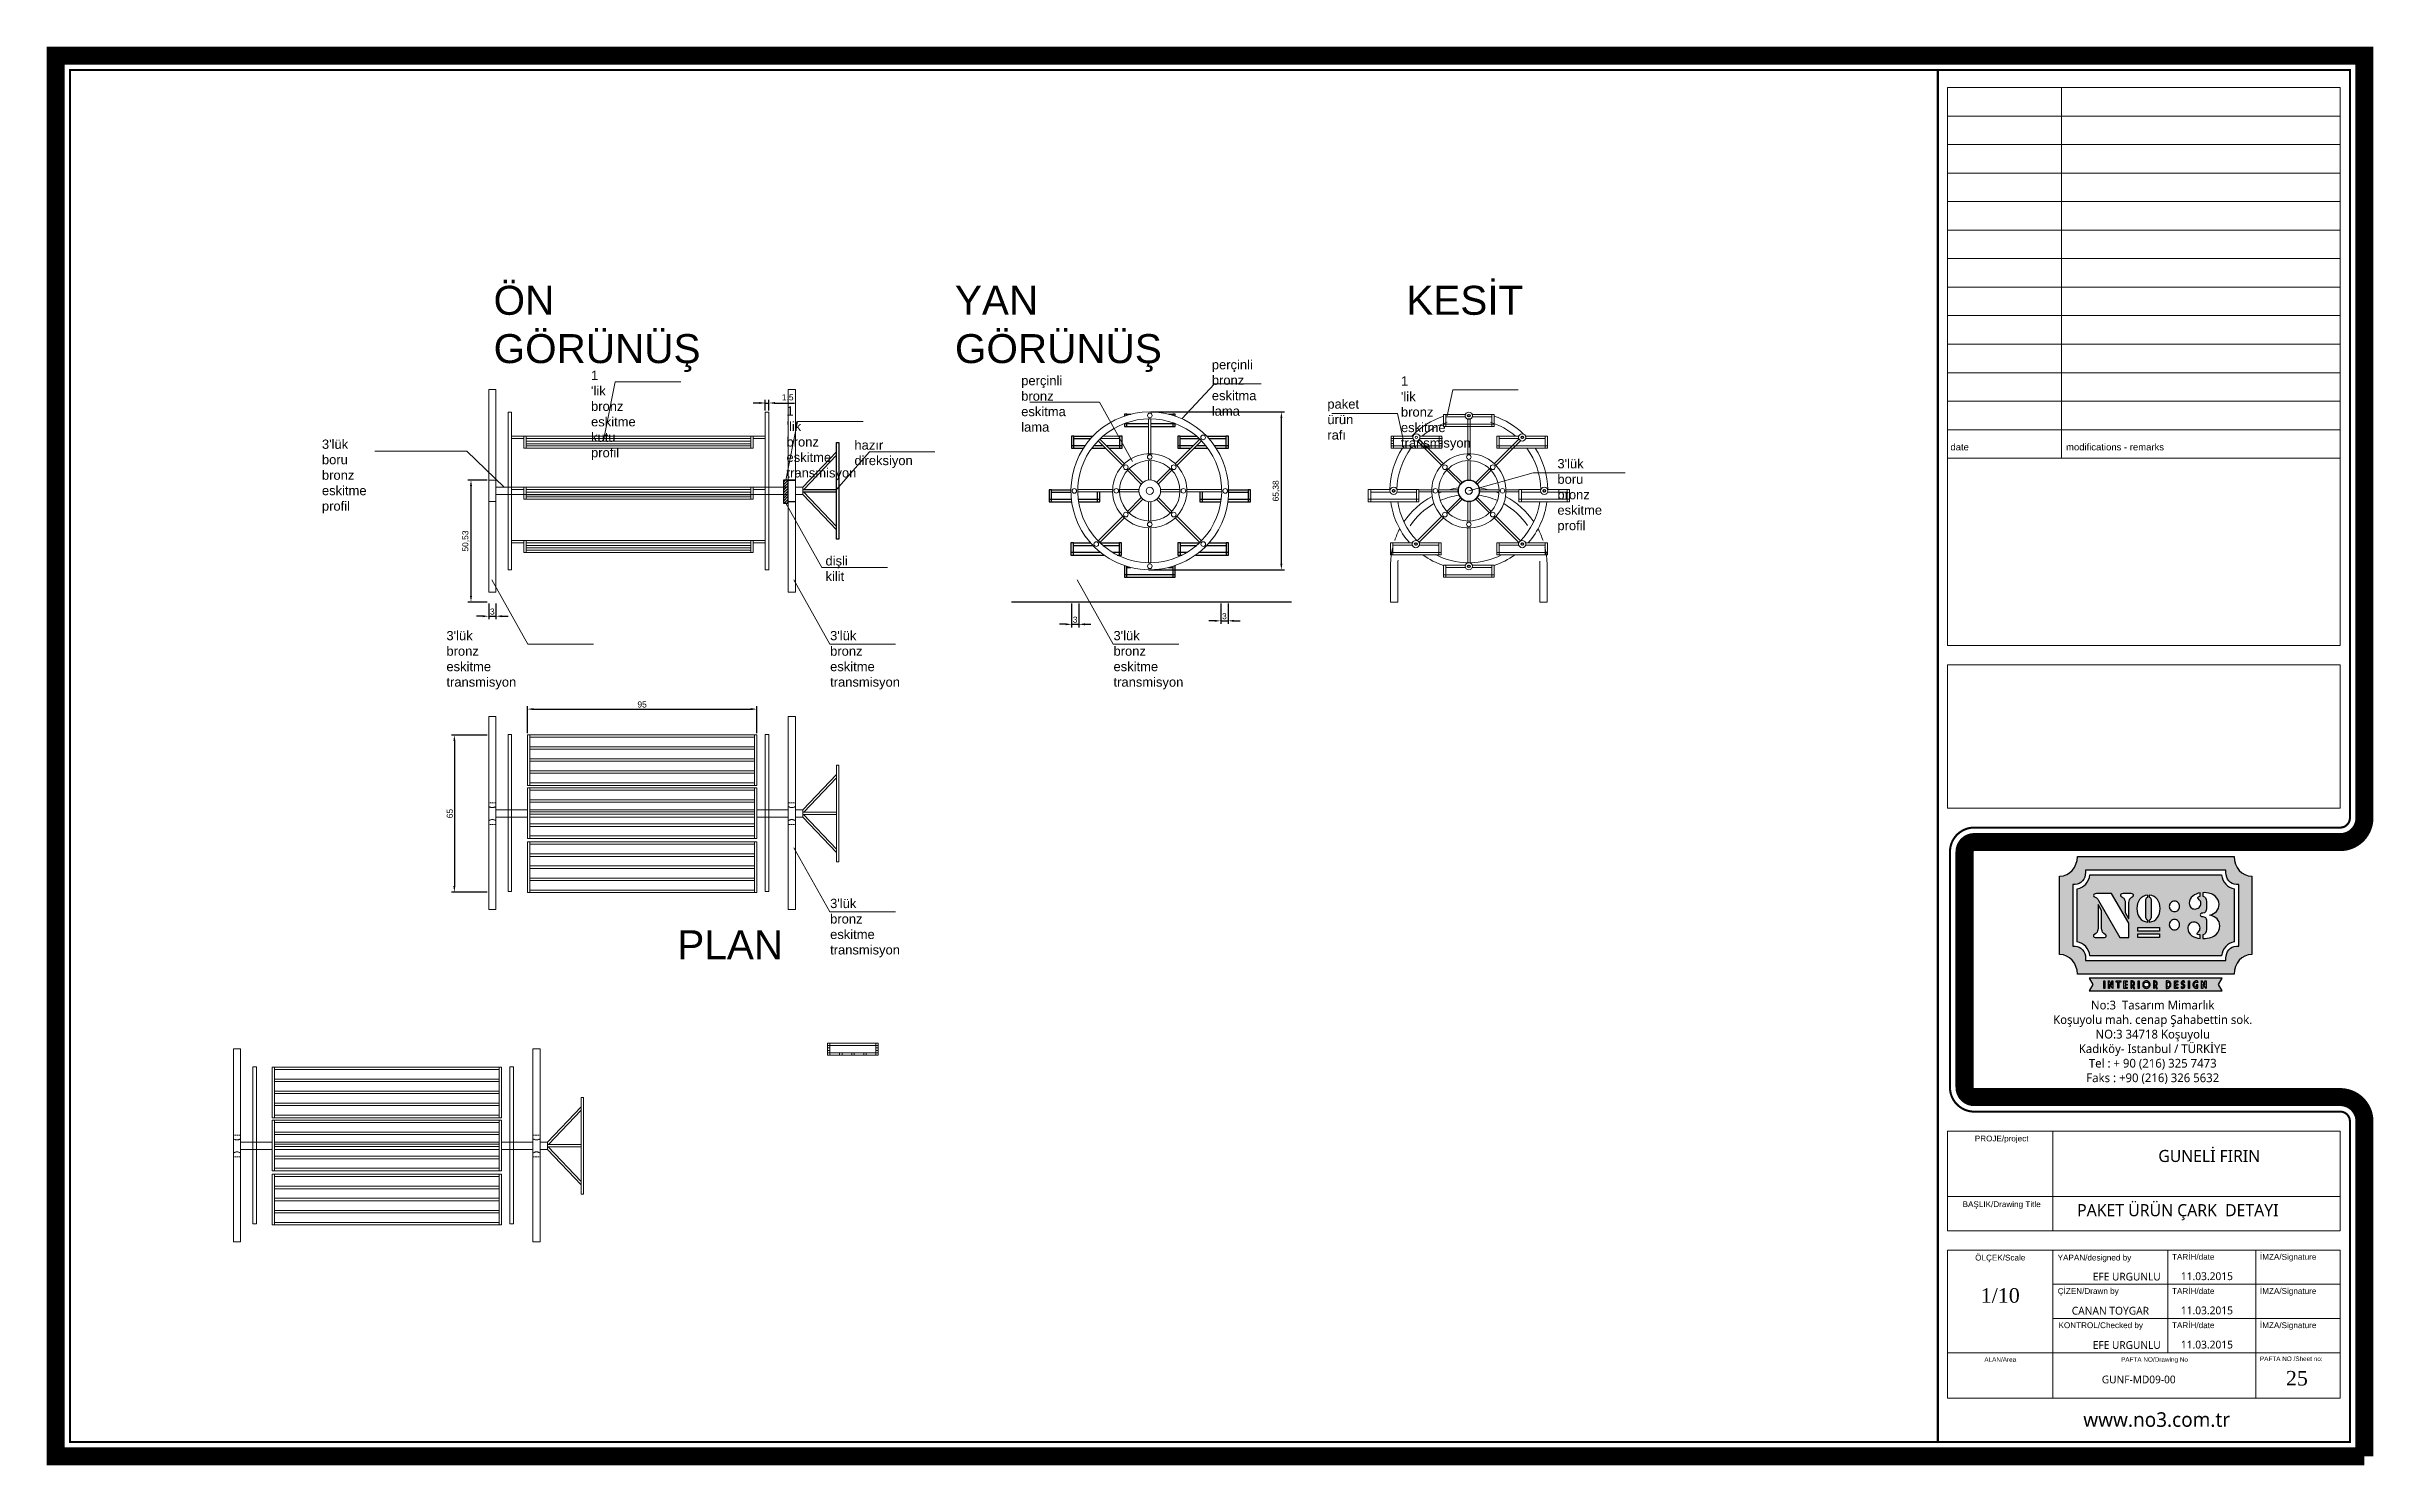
# Model space of a CAD drawing. Header units: millimetres. Extents: x 54215 to 67697, y 23496 to 56611.
# Drawn here: x 57501 to 58465, y 28723 to 29311 of the extents above; entities that cross this region are included whole.
import ezdxf
from ezdxf.enums import TextEntityAlignment as Align

# ---------------------------------------------------------------- set-up
doc = ezdxf.new("R2010")
doc.units = ezdxf.units.MM
doc.linetypes.add('DASHED', pattern=[19.05, 12.7, -6.35])
doc.linetypes.add('HIDDEN', pattern=[0.375, 0.25, -0.125])
doc.layers.add('0 rölöve', color=7, linetype='Continuous', true_color=0xf1380e)
for name, color, linetype, lineweight in [('no3_kutu profil gorunus', 8, 'Continuous', 0), ('no3_kutuprofil kesit', 74, 'Continuous', 18), ('no3_lejand', 255, 'Continuous', 13), ('no3_paslanmaz gorunus on', 163, 'Continuous', 15), ('no3_paslanmaz kesit on', 153, 'Continuous', 20), ('no3_yazı tefriş', 152, 'Continuous', 0), ('t_tarama', 251, 'Continuous', 20)]:
    doc.layers.add(name, color=color, linetype=linetype, lineweight=lineweight)
doc.styles.add('ARIALT', font='arial.ttf', dxfattribs={"height": 10})
doc.styles.add('AT-ARIAL', font='arial.ttf')
doc.styles.get("Standard").update_dxf_attribs({"font": 'arial.ttf'})
doc.dimstyles.new('ISO-25', dxfattribs={"dimtxt": 2.5, "dimasz": 2.5, "dimexe": 1.25, "dimexo": 0.625, "dimtad": 1, "dimtxsty": 'Standard', "dimcen": 2.5, "dimadec": 0, "dimazin": 0, "dimtfac": 1, "dimtmove": 0, "dimatfit": 3, "dimfxl": 1, "dimarcsym": 0})

msp = doc.modelspace()

# ---------------------------------------------------------------- texts
at = {"color": 7, "insert": (58396.576, 28851.25), "char_height": 4.995, "width": 125.12147, "attachment_point": 5}
msp.add_mtext('{\\fLucida Sans Unicode|b0|i0|c162|p34;GUNELİ FIRIN}', dxfattribs=at)
at = {"layer": 'no3_lejand', "linetype": 'Continuous', "style": 'ARIALT'}
for s, height, p in [('ALAN/Area', 1.8876, (58310.065, 28767.015)), ('PAFTA NO/Drawing No', 1.88759, (58373.922, 28767.015))]:
    msp.add_text(s, height=height, dxfattribs=at).set_placement(p, align=Align.MIDDLE_CENTER)
at = {"layer": 'no3_lejand', "color": 252, "attachment_point": 1, "style": 'AT-ARIAL'}
for s, insert, char_height, width in [('date', (58289.438, 29146.22), 2.8097, 11.29718), ('modifications - remarks', (58337.294, 29146.22), 2.80969, 59.99468)]:
    msp.add_mtext(s, dxfattribs=dict(at, insert=insert, char_height=char_height, width=width))
at = {"layer": 'no3_lejand', "color": 7}
for s, insert, char_height, width, attachment_point in [('{\\fLucida Sans Unicode|b0|i0|c162|p34;No:3  Tasarım Mimarlık\\PKoşuyolu mah. cenap Şahabettin sok.\\PNO:3 34718 Koşuyolu\\PKadıköy- Istanbul / TÜRKİYE\\PTel : + 90 (216) 325 7473\\PFaks : +90 (216) 326 5632}', (58373.186, 28898.318), 3.61246, 93.56152, 5), ('{\\fLucida Sans Unicode|b0|i0|c162|p34;PAKET ÜRÜN ÇARK  DETAYI}', (58383.572, 28828.005), 5.0173, 122.81536, 5), ('{\\fGeorgia|b0|i0|c162|p18;1/10}', (58310.065, 28793.504), 6.02076, 122.81536, 5), ('{\\fLucida Sans Unicode|b0|i0|c162|p34;EFE URGUNLU}', (58348.39, 28801.326), 3.21107, 122.81536, 4), ('{\\fLucida Sans Unicode|b0|i0|c162|p34;11.03.2015\\P}', (58384.834, 28801.482), 3.24, 123.92176, 4), ('{\\fLucida Sans Unicode|b0|i0|c162|p34;CANAN TOYGAR}', (58339.657, 28787.198), 3.24, 123.92176, 4), ('{\\fLucida Sans Unicode|b0|i0|c162|p34;11.03.2015\\P}', (58384.834, 28787.325), 3.24, 123.92176, 4), ('{\\fLucida Sans Unicode|b0|i0|c162|p34;EFE URGUNLU}', (58348.39, 28773.012), 3.21107, 122.81536, 4), ('{\\fLucida Sans Unicode|b0|i0|c162|p34;11.03.2015\\P}', (58384.834, 28773.169), 3.24, 123.92176, 4), ('{\\fLucida Sans Unicode|b0|i0|c162|p34;GUNF-MD09-00}', (58352.106, 28758.736), 3.21107, 122.81536, 4), ('{\\fGeorgia|b0|i0|c162|p18;25}', (58432.857, 28759.229), 6.02076, 122.81536, 5), ('{\\fLucida Sans Unicode|b0|i0|c162|p34;www.no3.com.tr}', (58374.825, 28742.103), 6.02076, 93.56152, 5)]:
    msp.add_mtext(s, dxfattribs=dict(at, insert=insert, char_height=char_height, width=width, attachment_point=attachment_point))
at = {"layer": 'no3_lejand', "char_height": 2.4083, "style": 'ARIALT'}
for s, insert, width, attachment_point in [('PROJE/project', (58310.64, 28859.734), 44.79424, 2), ('BAŞLIK/Drawing Title', (58310.64, 28832.526), 44.79424, 2), ('ÖLÇEK/Scale', (58310.065, 28810.429), 16.26855, 2), ('YAPAN/designed by', (58349.06, 28810.429), 44.79424, 2), ('TARİH/date', (58381.171, 28810.734), 18.31967, 1), ('İMZA/Signature', (58417.567, 28810.734), 18.31967, 1), ('ÇİZEN/Drawn by', (58346.483, 28796.577), 44.79424, 2), ('TARİH/date', (58381.171, 28796.577), 18.31967, 1), ('İMZA/Signature', (58417.567, 28796.577), 18.31967, 1), ('KONTROL/Checked by', (58334.188, 28782.42), 40.24224, 1), ('TARİH/date', (58381.171, 28782.42), 18.31967, 1), ('İMZA/Signature', (58417.567, 28782.42), 18.31967, 1)]:
    msp.add_mtext(s, dxfattribs=dict(at, insert=insert, width=width, attachment_point=attachment_point))
at = {"layer": 'no3_lejand', "linetype": 'Continuous', "insert": (58417.567, 28768.263), "char_height": 1.88759, "width": 45.2116, "attachment_point": 1, "style": 'ARIALT'}
msp.add_mtext('PAFTA NO /Sheet no:', dxfattribs=at)
at = {"layer": 'no3_yazı tefriş', "attachment_point": 1, "rotation": 359.999981}
for s, insert, char_height, width in [('\\PÖN GÖRÜNÜŞ', (57686.308, 29231.562, 0.053), 12, 0.0000453), ('\\PYAN GÖRÜNÜŞ', (57877.295, 29231.562, 0.053), 12, 0.0000453), ('\\PKESİT', (58064.168, 29231.562, 0.053), 12, 0.0000453), ('\\Pperçinli  bronz\\P eskitma lama', (57983.653, 29187.227, 0.053), 3.84, 0.0000145), ("\\P1 'lik bronz eskitme kutu profil", (57726.65, 29182.808, 0.053), 3.84, 0.0000227), ('\\Pperçinli  bronz\\P eskitma lama', (57904.736, 29180.63, 0.053), 3.84, 0.0000145), ("\\P1 'lik bronz eskitme transmisyon", (58061.947, 29180.432, 0.053), 3.84, 0.0000227), ("\\P1 'lik bronz eskitme transmisyon", (57807.569, 29168.065, 0.053), 3.84, 0.0000227), ('\\Ppaket ürün rafı ', (58031.479, 29170.934, 0.053), 3.84, 0.0000227), ("\\P3'lük boru bronz eskitme profil", (57615.238, 29154.306, 0.053), 3.84, 0.0000227), ('\\Phazır direksiyon', (57835.691, 29153.953, 0.053), 3.84, 0.0000227), ("\\P3'lük boru bronz eskitme profil", (58126.721, 29146.222, 0.053), 3.84, 0.0000227), ('dişli kilit', (57823.711, 29099.616, 0.053), 3.84, 0.0000227), ("3'lük bronz eskitme transmisyon", (57666.774, 29068.644, 0.053), 3.84, 0.0000227), ("3'lük bronz eskitme transmisyon", (57825.627, 29068.644, 0.053), 3.84, 0.0000227), ("3'lük bronz eskitme transmisyon", (57942.947, 29068.644, 0.053), 3.84, 0.0000227), ("3'lük bronz eskitme transmisyon", (57825.627, 28957.765, 0.053), 3.84, 0.0000227), ('\\PPLAN', (57762.373, 28964.728, 0.053), 12, 0.0000453)]:
    msp.add_mtext(s, dxfattribs=dict(at, insert=insert, char_height=char_height, width=width))

# ---------------------------------------------------------------- blocks, each defined once
blk = doc.blocks.new('HNGFNN')
at = {"color": 250}
for centre, start, end in [((2975.04, 1198.01), 16.76274, 73.5105), ((3019.08, 1198.01), 117.37072, 160.52878), ((3019.08, 1198.01), 294.031, 340.52878), ((2996.98, 1188.83), 246.05222, 294.031)]:
    blk.add_arc(centre, 1.5, start, end, dxfattribs=at)
at = {"layer": '0 rölöve'}
blk.add_line((3055.59, 1173.99), (2939.69, 1173.99), dxfattribs=at)
at = {"layer": 'no3_paslanmaz gorunus on', "color": 167}
for p, q in [((2975.58, 1240.77), (2985.77, 1230.58)), ((2976.26, 1241.45), (2986.45, 1231.26)), ((3007.51, 1231.26), (3017.7, 1241.44)), ((3008.19, 1230.58), (3018.38, 1240.77)), ((2987.81, 1228.54), (2993.48, 1222.87)), ((2988.48, 1229.22), (2994.16, 1223.55)), ((2999.8, 1223.55), (3005.48, 1229.22)), ((3000.48, 1222.87), (3006.16, 1228.54)), ((2987.81, 1211.55), (2993.48, 1217.22)), ((2988.48, 1210.87), (2994.16, 1216.54)), ((2999.8, 1216.54), (3005.48, 1210.87)), ((3000.48, 1217.22), (3006.16, 1211.55)), ((2975.58, 1199.33), (2985.77, 1209.51)), ((2976.26, 1198.65), (2986.45, 1208.83)), ((3007.51, 1208.83), (3017.7, 1198.65)), ((3008.19, 1209.51), (3018.38, 1199.32))]:
    blk.add_line(p, q, dxfattribs=at)
at = {"layer": 'no3_paslanmaz gorunus on'}
for p, q in [((2964.59, 1173.99), (2967.59, 1173.99)), ((3026.37, 1173.99), (3029.37, 1173.99))]:
    blk.add_line(p, q, dxfattribs=at)
at = {"layer": 'no3_paslanmaz gorunus on', "color": 167}
for points in [[(2996.5, 1235.42), (2996.5, 1249.83), (2996.5, 1249.83), (2997.46, 1249.83), (2997.46, 1235.42)], [(2996.5, 1224.52), (2996.5, 1232.54)], [(2997.46, 1232.54), (2997.46, 1224.52)], [(2981.6, 1219.57), (2967.2, 1219.57), (2967.2, 1220.53), (2981.6, 1220.53)], [(2984.48, 1220.53), (2992.51, 1220.53)], [(2992.51, 1219.57), (2984.48, 1219.57)], [(2996.5, 1207.55), (2996.5, 1215.57)], [(2997.46, 1215.57), (2997.46, 1207.55)], [(3001.45, 1220.53), (3009.48, 1220.53)], [(3009.48, 1219.57), (3001.45, 1219.57)], [(3012.36, 1220.53), (3026.77, 1220.53), (3026.77, 1220.53), (3026.77, 1219.57), (3012.36, 1219.57)], [(2997.46, 1204.67), (2997.46, 1190.26), (2996.5, 1190.26), (2996.5, 1204.67)]]:
    blk.add_lwpolyline(points, dxfattribs=at)
for centre in [(2997, 1251.25), (3019.04, 1242.17), (2996.98, 1234.05), (2987.07, 1229.83), (3006.89, 1229.83), (2965.75, 1220), (2983.13, 1220.05), (3010.91, 1220.05), (3028.24, 1220), (2987.07, 1210.21), (2996.98, 1206.17), (3006.89, 1210.21), (2974.85, 1197.98), (3019.14, 1197.98), (2997, 1188.83)]:
    blk.add_circle(centre, 0.96, dxfattribs=at)
at = {"layer": 'no3_paslanmaz gorunus on'}
for radius in [4.5, 1.5]:
    blk.add_circle((2996.98, 1220.05), radius, dxfattribs=at)
at = {"layer": 'no3_paslanmaz gorunus on', "color": 167}
for radius, start, end in [(32.66, 324.99676, 215.61129), (29.78, 327.90446, 212.09506), (15.38, 339.86593, 200.13358), (12.5, 341.36676, 198.63276), (15.38, 200.13358, 339.86593), (12.5, 198.63276, 341.36676), (29.78, 212.09506, 327.90446), (32.66, 215.00276, 324.99676)]:
    blk.add_arc((2996.98, 1220.05), radius, start, end, dxfattribs=at)
blk = doc.blocks.new('dfbgfnghm')
h = blk.add_hatch()
h.set_pattern_fill('ANSI31', color=256, scale=0.25, style=0)
h.set_pattern_definition([(45, (-56.31455, 0), (-0.561266, 0.561266), [])])
h.paths.add_polyline_path([(2847.3, 1224.52), (2845.3, 1224.52), (2845.3, 1214.94), (2847.3, 1214.94)])
at = {"color": 24, "linetype": 'HIDDEN'}
blk.add_line((2847.3, 1215.57), (2850.3, 1215.57), dxfattribs=at)
for p, q in [((2853.3, 1220.6), (2867.3, 1220.6)), ((2853.3, 1219.6), (2867.3, 1219.6))]:
    blk.add_line(p, q)
for points in [[(2853.3, 1221.55), (2867.3, 1236.24)], [(2853.78, 1220.6), (2867.3, 1234.79)], [(2868.3, 1240.05), (2868.3, 1200.05), (2867.3, 1200.05), (2867.3, 1240.05), (2868.3, 1240.05)], [(2847.3, 1224.52), (2845.3, 1224.52), (2845.3, 1214.94), (2847.3, 1214.94), (2847.3, 1224.52)], [(2853.3, 1218.55), (2867.3, 1203.85)], [(2853.68, 1219.6), (2867.3, 1205.3)]]:
    blk.add_lwpolyline(points)
at = {"color": 24}
blk.add_lwpolyline([(2847.3, 1224.52), (2850.3, 1224.52), (2850.3, 1224.52), (2847.3, 1224.52), (2847.3, 1224.52)], dxfattribs=at)
at = {"layer": 'no3_paslanmaz gorunus on', "color": 42}
blk.add_lwpolyline([(2731.3, 1252.63), (2732.8, 1252.63), (2732.8, 1187.38), (2731.3, 1187.38), (2731.3, 1252.63)], dxfattribs=at)
blk.add_lwpolyline([(2837.8, 1252.63), (2839.3, 1252.63), (2839.3, 1187.38), (2837.8, 1187.38), (2837.8, 1252.63)], close=True, dxfattribs=at)
at = {"layer": 'no3_paslanmaz gorunus on'}
for points in [[(2732.8, 1242.68), (2737.8, 1242.68), (2737.8, 1241.68), (2732.8, 1241.68)], [(2738.8, 1241.68), (2831.8, 1241.68), (2831.8, 1242.68), (2738.8, 1242.68)], [(2738.8, 1239.56), (2831.8, 1239.56), (2831.8, 1240.56), (2738.8, 1240.56)], [(2738.8, 1237.68), (2831.8, 1237.68), (2831.8, 1238.68), (2738.8, 1238.68)], [(2837.8, 1242.68), (2832.8, 1242.68), (2832.8, 1241.68), (2837.8, 1241.68)], [(2732.8, 1221.55), (2737.8, 1221.55), (2737.8, 1220.55), (2732.8, 1220.55)], [(2738.8, 1220.55), (2831.8, 1220.55), (2831.8, 1221.55), (2738.8, 1221.55)], [(2738.8, 1218.43), (2831.8, 1218.43), (2831.8, 1219.43), (2738.8, 1219.43)], [(2738.8, 1216.55), (2831.8, 1216.55), (2831.8, 1217.55), (2738.8, 1217.55)], [(2837.8, 1221.55), (2832.8, 1221.55), (2832.8, 1220.55), (2837.8, 1220.55)], [(2732.8, 1199.51), (2737.8, 1199.51), (2737.8, 1198.51), (2732.8, 1198.51)], [(2738.8, 1198.51), (2831.8, 1198.51), (2831.8, 1199.51), (2738.8, 1199.51)], [(2738.8, 1196.39), (2831.8, 1196.39), (2831.8, 1197.39), (2738.8, 1197.39)], [(2738.8, 1194.51), (2831.8, 1194.51), (2831.8, 1195.51), (2738.8, 1195.51)], [(2837.8, 1199.51), (2832.8, 1199.51), (2832.8, 1198.51), (2837.8, 1198.51)]]:
    blk.add_lwpolyline(points, close=True, dxfattribs=at)
for points in [[(2738.8, 1242.68), (2738.8, 1237.68), (2737.8, 1237.68), (2737.8, 1242.68), (2738.8, 1242.68)], [(2832.8, 1242.68), (2832.8, 1237.68), (2831.8, 1237.68), (2831.8, 1242.68), (2832.8, 1242.68)], [(2738.8, 1221.55), (2738.8, 1216.55), (2737.8, 1216.55), (2737.8, 1221.55), (2738.8, 1221.55)], [(2832.8, 1221.55), (2832.8, 1216.55), (2831.8, 1216.55), (2831.8, 1221.55), (2832.8, 1221.55)], [(2738.8, 1199.51), (2738.8, 1194.51), (2737.8, 1194.51), (2737.8, 1199.51), (2738.8, 1199.51)], [(2832.8, 1199.51), (2832.8, 1194.51), (2831.8, 1194.51), (2831.8, 1199.51), (2832.8, 1199.51)]]:
    blk.add_lwpolyline(points, dxfattribs=at)
at = {"layer": 'no3_paslanmaz kesit on', "color": 24}
blk.add_line((2723.3, 1215.57), (2726.3, 1215.57), dxfattribs=at)
for points in [[(2726.3, 1218.84), (2726.3, 1262.01), (2723.3, 1262.01), (2723.3, 1215.57), (2726.3, 1215.57)], [(2850.3, 1218.84), (2850.3, 1262.01), (2847.3, 1262.01), (2847.3, 1215.57), (2850.3, 1215.57)], [(2723.3, 1224.52), (2726.3, 1224.52), (2726.3, 1224.52), (2723.3, 1224.52), (2723.3, 1224.52)], [(2726.3, 1221.25), (2726.3, 1178.08), (2723.3, 1178.08), (2723.3, 1224.52), (2726.3, 1224.52)], [(2850.3, 1221.25), (2850.3, 1178.08), (2847.3, 1178.08), (2847.3, 1224.52), (2850.3, 1224.52)]]:
    blk.add_lwpolyline(points, dxfattribs=at)
for points in [[(2726.3, 1218.55), (2847.3, 1218.55), (2847.3, 1221.55), (2726.3, 1221.55)], [(2850.3, 1218.55), (2853.3, 1218.55), (2853.3, 1221.55), (2850.3, 1221.55)]]:
    blk.add_lwpolyline(points, close=True, dxfattribs=at)
blk = doc.blocks.new('dfgfh')
at = {"layer": 'no3_paslanmaz gorunus on', "color": 169}
for p, q in [((3051.43, 1256.82), (3059.5, 1256.82)), ((3051.43, 1255.82), (3059.5, 1255.82)), ((3062.33, 1256.82), (3070.4, 1256.82)), ((3062.33, 1255.82), (3070.4, 1255.82))]:
    blk.add_line(p, q, dxfattribs=at)
for radius in [1.5, 0.5]:
    blk.add_circle((3060.92, 1256.32), radius, dxfattribs=at)
at = {"layer": 'no3_paslanmaz kesit on'}
for points in [[(3050.43, 1256.82), (3050.43, 1251.82), (3051.43, 1251.82), (3051.43, 1256.82), (3050.43, 1256.82)], [(3050.43, 1251.82), (3071.4, 1251.82), (3071.4, 1252.82), (3050.43, 1252.82), (3050.43, 1251.82)], [(3070.4, 1256.82), (3070.4, 1251.82), (3071.4, 1251.82), (3071.4, 1256.82), (3070.4, 1256.82)]]:
    blk.add_lwpolyline(points, dxfattribs=at)
blk = doc.blocks.new('*D390')
at = {"color": 0, "lineweight": -2, "transparency": 16777216}
for p, q in [((57681.78, 29074.76), (57679.28, 29074.76)), ((57684.28, 29079.99), (57684.28, 29073.51)), ((57684.28, 29074.76), (57687.28, 29074.76)), ((57687.28, 29079.99), (57687.28, 29073.51)), ((57689.78, 29074.76), (57692.28, 29074.76))]:
    blk.add_line(p, q, dxfattribs=at)
at = {"color": 0, "transparency": 16777216}
for points in [[(57681.78, 29075.18), (57681.78, 29074.35), (57684.28, 29074.76)], [(57689.78, 29075.18), (57689.78, 29074.35), (57687.28, 29074.76)]]:
    blk.add_solid(points, dxfattribs=at)
at = {"layer": 'Defpoints', "color": 0, "transparency": 16777216}
for p in [(57684.28, 29080.62), (57687.28, 29080.62), (57687.28, 29074.76)]:
    blk.add_point(p, dxfattribs=at)
at = {"color": 0, "transparency": 16777216, "insert": (57685.78, 29076.67), "char_height": 2.5, "attachment_point": 5}
blk.add_mtext('3', dxfattribs=at)
blk = doc.blocks.new('*D391')
at = {"color": 0, "lineweight": -2, "transparency": 16777216}
for p, q in [((57683.66, 29025.54), (57668.82, 29025.54)), ((57670.07, 29023.04), (57670.07, 28963.04)), ((57683.66, 28960.54), (57668.82, 28960.54))]:
    blk.add_line(p, q, dxfattribs=at)
at = {"color": 0, "transparency": 16777216}
for points in [[(57669.65, 29023.04), (57670.49, 29023.04), (57670.07, 29025.54)], [(57669.65, 28963.04), (57670.49, 28963.04), (57670.07, 28960.54)]]:
    blk.add_solid(points, dxfattribs=at)
at = {"layer": 'Defpoints', "color": 0, "transparency": 16777216}
for p in [(57684.28, 29025.54), (57670.07, 28960.54), (57684.28, 28960.54)]:
    blk.add_point(p, dxfattribs=at)
at = {"color": 0, "transparency": 16777216, "insert": (57668.17, 28993.04), "char_height": 2.5, "attachment_point": 5, "rotation": 90}
blk.add_mtext('65', dxfattribs=at)
blk = doc.blocks.new('*D392')
at = {"color": 0, "lineweight": -2, "transparency": 16777216}
for p, q in [((57700.28, 29026.34), (57700.28, 29037.55)), ((57702.78, 29036.3), (57792.78, 29036.3)), ((57795.28, 29026.34), (57795.28, 29037.55))]:
    blk.add_line(p, q, dxfattribs=at)
at = {"color": 0, "transparency": 16777216}
for points in [[(57702.78, 29036.72), (57702.78, 29035.88), (57700.28, 29036.3)], [(57792.78, 29036.72), (57792.78, 29035.88), (57795.28, 29036.3)]]:
    blk.add_solid(points, dxfattribs=at)
at = {"layer": 'Defpoints', "color": 0, "transparency": 16777216}
for p in [(57795.28, 29036.3), (57700.28, 29025.71), (57795.28, 29025.71)]:
    blk.add_point(p, dxfattribs=at)
at = {"color": 0, "transparency": 16777216, "insert": (57747.78, 29038.2), "char_height": 2.5, "attachment_point": 5}
blk.add_mtext('95', dxfattribs=at)
blk = doc.blocks.new('*D393')
at = {"color": 0, "lineweight": -2, "transparency": 16777216}
for p, q in [((57683.66, 29131.15), (57675.7, 29131.15)), ((57676.95, 29128.65), (57676.95, 29083.12)), ((57683.66, 29080.62), (57675.7, 29080.62))]:
    blk.add_line(p, q, dxfattribs=at)
at = {"color": 0, "transparency": 16777216}
for points in [[(57676.53, 29128.65), (57677.36, 29128.65), (57676.95, 29131.15)], [(57676.53, 29083.12), (57677.36, 29083.12), (57676.95, 29080.62)]]:
    blk.add_solid(points, dxfattribs=at)
at = {"layer": 'Defpoints', "color": 0, "transparency": 16777216}
for p in [(57684.28, 29131.15), (57676.95, 29080.62), (57684.28, 29080.62)]:
    blk.add_point(p, dxfattribs=at)
at = {"color": 0, "transparency": 16777216, "insert": (57674.82, 29105.88), "char_height": 2.5, "attachment_point": 5, "rotation": 90}
blk.add_mtext('50,53', dxfattribs=at)
blk = doc.blocks.new('*D394')
at = {"color": 0, "lineweight": -2, "transparency": 16777216}
for p, q in [((57958.41, 29159.34), (58013.7, 29159.34)), ((58012.45, 29096.46), (58012.45, 29156.84)), ((57958.59, 29093.96), (58013.7, 29093.96))]:
    blk.add_line(p, q, dxfattribs=at)
at = {"color": 0, "transparency": 16777216}
for points in [[(58012.03, 29156.84), (58012.86, 29156.84), (58012.45, 29159.34)], [(58012.03, 29096.46), (58012.86, 29096.46), (58012.45, 29093.96)]]:
    blk.add_solid(points, dxfattribs=at)
at = {"layer": 'Defpoints', "color": 0, "transparency": 16777216}
for p in [(57957.79, 29159.34), (58012.45, 29159.34), (57957.96, 29093.96)]:
    blk.add_point(p, dxfattribs=at)
at = {"color": 0, "transparency": 16777216, "insert": (58010.32, 29126.65), "char_height": 2.5, "attachment_point": 5, "rotation": 90}
blk.add_mtext('65,38', dxfattribs=at)
blk = doc.blocks.new('*D395')
at = {"color": 0, "lineweight": -2, "transparency": 16777216}
for p, q in [((57925.58, 29079.99), (57925.58, 29070.15)), ((57928.58, 29079.99), (57928.58, 29070.15)), ((57923.08, 29071.4), (57920.58, 29071.4)), ((57925.58, 29071.4), (57928.58, 29071.4)), ((57931.08, 29071.4), (57933.58, 29071.4))]:
    blk.add_line(p, q, dxfattribs=at)
at = {"color": 0, "transparency": 16777216}
for points in [[(57923.08, 29071.82), (57923.08, 29070.99), (57925.58, 29071.4)], [(57931.08, 29071.82), (57931.08, 29070.99), (57928.58, 29071.4)]]:
    blk.add_solid(points, dxfattribs=at)
at = {"layer": 'Defpoints', "color": 0, "transparency": 16777216}
for p in [(57925.58, 29080.62), (57928.58, 29080.62), (57928.58, 29071.4)]:
    blk.add_point(p, dxfattribs=at)
at = {"color": 0, "transparency": 16777216, "insert": (57927.08, 29073.31), "char_height": 2.5, "attachment_point": 5}
blk.add_mtext('3', dxfattribs=at)
blk = doc.blocks.new('*D396')
at = {"color": 0, "lineweight": -2, "transparency": 16777216}
for p, q in [((57987.35, 29079.99), (57987.35, 29071.6)), ((57990.35, 29079.99), (57990.35, 29071.6)), ((57984.85, 29072.85), (57982.35, 29072.85)), ((57987.35, 29072.85), (57990.35, 29072.85)), ((57992.85, 29072.85), (57995.35, 29072.85))]:
    blk.add_line(p, q, dxfattribs=at)
at = {"color": 0, "transparency": 16777216}
for points in [[(57984.85, 29073.27), (57984.85, 29072.44), (57987.35, 29072.85)], [(57992.85, 29073.27), (57992.85, 29072.44), (57990.35, 29072.85)]]:
    blk.add_solid(points, dxfattribs=at)
at = {"layer": 'Defpoints', "color": 0, "transparency": 16777216}
for p in [(57987.35, 29080.62), (57990.35, 29080.62), (57990.35, 29072.85)]:
    blk.add_point(p, dxfattribs=at)
at = {"color": 0, "transparency": 16777216, "insert": (57988.85, 29074.76), "char_height": 2.5, "attachment_point": 5}
blk.add_mtext('3', dxfattribs=at)
blk = doc.blocks.new('*D397')
at = {"color": 0, "lineweight": -2, "transparency": 16777216}
for p, q in [((57796.28, 29163.03), (57793.78, 29163.03)), ((57798.78, 29159.88), (57798.78, 29164.28)), ((57798.78, 29163.03), (57800.28, 29163.03)), ((57800.28, 29159.88), (57800.28, 29164.28)), ((57802.78, 29163.03), (57810.87, 29163.03))]:
    blk.add_line(p, q, dxfattribs=at)
at = {"color": 0, "transparency": 16777216}
for points in [[(57796.28, 29163.45), (57796.28, 29162.62), (57798.78, 29163.03)], [(57802.78, 29163.45), (57802.78, 29162.62), (57800.28, 29163.03)]]:
    blk.add_solid(points, dxfattribs=at)
at = {"layer": 'Defpoints', "color": 0, "transparency": 16777216}
for p in [(57800.28, 29163.03), (57798.78, 29159.25), (57800.28, 29159.25)]:
    blk.add_point(p, dxfattribs=at)
at = {"color": 0, "transparency": 16777216, "insert": (57808.08, 29165.16), "char_height": 2.5, "attachment_point": 5}
blk.add_mtext('1,5', dxfattribs=at)
blk = doc.blocks.new('cimit')
for p, q in [((9901, -11205.13), (9915, -11205.13)), ((9901, -11206.13), (9915, -11206.13))]:
    blk.add_line(p, q)
for points in [[(9901, -11204.18), (9915, -11189.49)], [(9901.48, -11205.13), (9915, -11190.94)], [(9916, -11185.68), (9916, -11225.68), (9915, -11225.68), (9915, -11185.68), (9916, -11185.68)], [(9901, -11207.18), (9915, -11221.88)], [(9901.38, -11206.13), (9915, -11220.43)]]:
    blk.add_lwpolyline(points)
at = {"layer": 'no3_kutu profil gorunus'}
for points in [[(9787, -11173.06), (9788, -11173.06), (9788, -11194.04), (9787, -11194.04)], [(9881, -11173.06), (9881, -11174.06), (9788, -11174.06), (9788, -11173.06)], [(9881, -11173.06), (9882, -11173.06), (9882, -11194.04), (9881, -11194.04)], [(9881, -11178.06), (9881, -11179.06), (9788, -11179.06), (9788, -11178.06)], [(9881, -11183.05), (9881, -11184.05), (9788, -11184.05), (9788, -11183.05)], [(9881, -11188.04), (9881, -11189.04), (9788, -11189.04), (9788, -11188.04)], [(9881, -11193.04), (9881, -11194.04), (9788, -11194.04), (9788, -11193.04)], [(9787, -11195.03), (9788, -11195.03), (9788, -11216), (9787, -11216)], [(9881, -11195.03), (9881, -11196.03), (9788, -11196.03), (9788, -11195.03)], [(9881, -11200.02), (9881, -11201.02), (9788, -11201.02), (9788, -11200.02)], [(9881, -11195.03), (9882, -11195.03), (9882, -11216), (9881, -11216)], [(9881, -11205.02), (9881, -11206.02), (9788, -11206.02), (9788, -11205.02)], [(9881, -11210.01), (9881, -11211.01), (9788, -11211.01), (9788, -11210.01)], [(9787, -11238.41), (9788, -11238.41), (9788, -11217.43), (9787, -11217.43)], [(9881, -11215), (9881, -11216), (9788, -11216), (9788, -11215)], [(9881, -11218.43), (9881, -11217.43), (9788, -11217.43), (9788, -11218.43)], [(9881, -11223.43), (9881, -11222.43), (9788, -11222.43), (9788, -11223.43)], [(9881, -11238.41), (9882, -11238.41), (9882, -11217.43), (9881, -11217.43)], [(9881, -11228.42), (9881, -11227.42), (9788, -11227.42), (9788, -11228.42)], [(9881, -11233.41), (9881, -11232.41), (9788, -11232.41), (9788, -11233.41)], [(9881, -11238.41), (9881, -11237.41), (9788, -11237.41), (9788, -11238.41)]]:
    blk.add_lwpolyline(points, close=True, dxfattribs=at)
at = {"layer": 'no3_paslanmaz gorunus on'}
for points in [[(9774, -11165.53), (9774, -11245.5), (9771, -11245.5), (9771, -11165.53), (9774, -11165.53)], [(9898, -11165.53), (9898, -11245.5), (9895, -11245.5), (9895, -11165.53), (9898, -11165.53)], [(9787, -11207.23), (9774, -11207.23), (9774, -11204.23), (9787, -11204.23)], [(9788, -11204.23), (9881, -11204.23)], [(9881, -11207.23), (9788, -11207.23)], [(9882, -11204.23), (9895, -11204.23), (9895, -11207.23), (9882, -11207.23)]]:
    blk.add_lwpolyline(points, dxfattribs=at)
at = {"layer": 'no3_paslanmaz gorunus on', "color": 30}
for points in [[(9779, -11173.02), (9779, -11238.02), (9780.5, -11238.02), (9780.5, -11173.02), (9779, -11173.02)], [(9885.5, -11173.02), (9885.5, -11238.02), (9887, -11238.02), (9887, -11173.02), (9885.5, -11173.02)]]:
    blk.add_lwpolyline(points, close=True, dxfattribs=at)
at = {"layer": 'no3_paslanmaz gorunus on'}
blk.add_lwpolyline([(9898, -11204.23), (9901, -11204.23), (9901, -11207.23), (9898, -11207.23)], close=True, dxfattribs=at)
at = {"layer": 'no3_paslanmaz gorunus on', "linetype": 'DASHED'}
for centre, start, end in [((9772.5, -11200.8), 232.37056, 307.62944), ((9896.5, -11200.8), 232.37056, 307.62944), ((9772.5, -11210.67), 52.37056, 127.62944), ((9896.5, -11210.67), 52.37056, 127.62944)]:
    blk.add_arc(centre, 2.46, start, end, dxfattribs=at)
at = {"layer": 't_tarama', "linetype": 'DASHED', "ltscale": 0.05}
for p, q in [((9774, -11201.23), (9771, -11201.23)), ((9895, -11201.23), (9898, -11201.23)), ((9774, -11210.23), (9771, -11210.23)), ((9895, -11210.23), (9898, -11210.23))]:
    blk.add_line(p, q, dxfattribs=at)

# ---------------------------------------------------------------- dimensions: what is measured, and where the dimension line sits
for base, p1, p2, picture, middle in [((57800.285, 29163.035, 0.053), (57798.785, 29159.254, 0.053), (57800.285, 29159.254, 0.053), '*D397', (57808.077, 29165.162, 0.053)), ((57687.285, 29074.765, 0.053), (57684.285, 29080.616, 0.053), (57687.285, 29080.616, 0.053), '*D390', (57685.785, 29076.667, 0.053)), ((57928.577, 29071.405, 0.053), (57925.577, 29080.616, 0.053), (57928.577, 29080.616, 0.053), '*D395', (57927.077, 29073.307, 0.053)), ((57990.348, 29072.853, 0.053), (57987.348, 29080.616, 0.053), (57990.348, 29080.616, 0.053), '*D396', (57988.848, 29074.755, 0.053)), ((57795.285, 29036.299, 0.053), (57700.285, 29025.711, 0.053), (57795.285, 29025.711, 0.053), '*D392', (57747.785, 29038.201, 0.053))]:
    dim = msp.add_linear_dim(base=base, p1=p1, p2=p2, dimstyle='ISO-25')
    dim.commit()
    dim.dimension.update_dxf_attribs({"geometry": picture, "text_midpoint": middle})
for base, p1, p2, picture, middle in [((58012.447, 29159.337, 0.053), (57957.964, 29093.956, 0.053), (57957.789, 29159.337, 0.053), '*D394', (58010.32, 29126.646, 0.053)), ((57676.946, 29080.616, 0.053), (57684.285, 29131.146, 0.053), (57684.285, 29080.616, 0.053), '*D393', (57674.819, 29105.881, 0.053)), ((57670.069, 28960.539, 0.053), (57684.285, 29025.539, 0.053), (57684.285, 28960.539, 0.053), '*D391', (57668.168, 28993.039, 0.053))]:
    dim = msp.add_linear_dim(base=base, p1=p1, p2=p2, angle=90, dimstyle='ISO-25')
    dim.commit()
    dim.dimension.update_dxf_attribs({"geometry": picture, "text_midpoint": middle})

# ---------------------------------------------------------------- hatches: boundary and pattern name
at = {"true_color": 0xe74a37}
h = msp.add_hatch(color=13, dxfattribs=at)
h.dxf.hatch_style = 1
edge = h.paths.add_edge_path()
edge.add_spline(control_points=[(58414.091, 28967.129), (58410.089, 28967.143), (58406.846, 28970.765), (58406.846, 28975.232), (58406.845, 28975.232), (58406.844, 28975.232), (58406.843, 28975.231), (58406.843, 28975.231), (58406.843, 28975.232), (58406.843, 28975.232), (58406.843, 28975.232), (58341.988, 28975.232), (58341.988, 28975.232), (58341.988, 28975.232), (58341.988, 28975.185), (58341.988, 28975.185), (58341.965, 28970.74), (58338.734, 28967.143), (58334.745, 28967.129), (58334.745, 28967.129), (58334.634, 28967.129), (58334.634, 28967.129), (58334.634, 28967.129), (58334.634, 28934.72), (58334.634, 28934.72), (58334.634, 28934.72), (58334.724, 28934.72), (58334.724, 28934.72), (58334.724, 28934.72), (58334.724, 28934.719), (58334.724, 28934.719), (58338.737, 28934.719), (58341.989, 28931.09), (58341.989, 28926.614), (58341.989, 28926.614), (58341.991, 28926.614), (58341.991, 28926.614), (58341.991, 28926.614), (58341.991, 28926.6), (58341.991, 28926.6), (58341.991, 28926.6), (58406.845, 28926.6), (58406.845, 28926.6), (58406.845, 28926.6), (58406.845, 28926.614), (58406.845, 28926.614), (58406.845, 28926.614), (58406.848, 28926.614), (58406.848, 28926.614), (58406.848, 28931.09), (58410.1, 28934.719), (58414.113, 28934.719), (58414.113, 28934.719), (58414.113, 28934.72), (58414.113, 28934.72), (58414.113, 28934.72), (58414.197, 28934.72), (58414.197, 28934.72), (58414.197, 28934.72), (58414.197, 28967.129), (58414.197, 28967.129), (58414.197, 28967.129), (58414.091, 28967.129), (58414.091, 28967.129)], knot_values=[0, 0, 0, 0, 1, 1, 1, 2, 2, 2, 3, 3, 3, 4, 4, 4, 5, 5, 5, 6, 6, 6, 7, 7, 7, 8, 8, 8, 9, 9, 9, 10, 10, 10, 11, 11, 11, 12, 12, 12, 13, 13, 13, 14, 14, 14, 15, 15, 15, 16, 16, 16, 17, 17, 17, 18, 18, 18, 19, 19, 19, 20, 20, 20, 21, 21, 21, 21], degree=3, periodic=0)
edge = h.paths.add_edge_path(flags=16)
edge.add_spline(control_points=[(58408.822, 28938.16), (58408.822, 28938.16), (58407.825, 28938.16), (58407.825, 28938.16), (58405.418, 28938.16), (58403.46, 28935.926), (58403.46, 28933.18), (58403.46, 28933.18), (58403.458, 28932.245), (58403.458, 28932.245), (58403.458, 28932.245), (58402.522, 28932.235), (58402.522, 28932.235), (58402.522, 28932.235), (58345.376, 28932.245), (58345.376, 28932.245), (58345.376, 28932.245), (58345.376, 28933.18), (58345.376, 28933.18), (58345.376, 28935.926), (58343.417, 28938.16), (58341.009, 28938.16), (58341.009, 28938.16), (58340.074, 28938.16), (58340.074, 28938.16), (58340.074, 28938.16), (58340.074, 28963.678), (58340.074, 28963.678), (58340.074, 28963.678), (58341.023, 28963.684), (58341.023, 28963.684), (58343.408, 28963.692), (58345.361, 28965.912), (58345.375, 28968.633), (58345.375, 28968.633), (58345.375, 28969.598), (58345.375, 28969.598), (58345.375, 28969.598), (58387.949, 28969.597), (58387.949, 28969.597), (58396.209, 28969.597), (58403.46, 28969.6), (58403.46, 28969.6), (58403.46, 28969.6), (58403.46, 28968.662), (58403.46, 28968.662), (58403.46, 28968.662), (58403.458, 28968.662), (58403.458, 28968.662), (58403.458, 28965.925), (58405.412, 28963.692), (58407.812, 28963.684), (58407.812, 28963.684), (58408.822, 28963.684), (58408.822, 28963.684), (58408.822, 28963.684), (58408.822, 28938.16), (58408.822, 28938.16)], knot_values=[0, 0, 0, 0, 1, 1, 1, 2, 2, 2, 3, 3, 3, 4, 4, 4, 5, 5, 5, 6, 6, 6, 7, 7, 7, 8, 8, 8, 9, 9, 9, 10, 10, 10, 11, 11, 11, 12, 12, 12, 13, 13, 13, 14, 14, 14, 15, 15, 15, 16, 16, 16, 17, 17, 17, 18, 18, 18, 19, 19, 19, 19], degree=3, periodic=0)
h = msp.add_hatch(color=13, dxfattribs=at)
h.dxf.hatch_style = 1
edge = h.paths.add_edge_path()
edge.add_spline(control_points=[(58406.952, 28950.922), (58406.952, 28956.402), (58406.952, 28961.881), (58406.952, 28961.881), (58404.204, 28962.307), (58402.024, 28964.709), (58401.646, 28967.727)], knot_values=[8, 8, 8, 8, 8.5, 8.5, 8.5, 9.5, 9.5, 9.5, 9.5], degree=3, periodic=0)
edge.add_spline(control_points=[(58401.646, 28967.727), (58401.646, 28967.727), (58347.187, 28967.727), (58347.187, 28967.727), (58346.81, 28964.738), (58344.664, 28962.352), (58341.96, 28961.894)], knot_values=[6, 6, 6, 6, 7, 7, 7, 8, 8, 8, 8], degree=3, periodic=0)
edge.add_spline(control_points=[(58341.96, 28961.894), (58341.96, 28961.894), (58341.945, 28939.953), (58341.945, 28939.953), (58344.664, 28939.502), (58346.814, 28937.115), (58347.188, 28934.115)], knot_values=[4, 4, 4, 4, 5, 5, 5, 6, 6, 6, 6], degree=3, periodic=0)
edge.add_spline(control_points=[(58347.188, 28934.115), (58347.188, 28934.115), (58401.588, 28934.105), (58401.588, 28934.105), (58401.588, 28934.105), (58401.588, 28934.105), (58401.588, 28934.105)], knot_values=[2.99999, 2.99999, 2.99999, 2.99999, 3.99999, 3.99999, 3.99999, 4, 4, 4, 4], degree=3, periodic=0)
edge.add_spline(control_points=[(58401.588, 28934.105), (58401.588, 28934.105), (58401.588, 28934.115), (58401.588, 28934.115), (58401.588, 28934.115), (58401.588, 28934.115), (58401.588, 28934.115)], knot_values=[1.99999, 1.99999, 1.99999, 1.99999, 2.99998, 2.99998, 2.99998, 2.99999, 2.99999, 2.99999, 2.99999], degree=3, periodic=0)
edge.add_spline(control_points=[(58401.588, 28934.115), (58401.588, 28934.115), (58401.647, 28934.115), (58401.647, 28934.115)], knot_values=[1.00001, 1.00001, 1.00001, 1.00001, 1.99999, 1.99999, 1.99999, 1.99999], degree=3, periodic=0)
edge.add_spline(control_points=[(58401.647, 28934.115), (58402.025, 28937.138), (58404.204, 28939.539), (58406.952, 28939.963)], knot_values=[0, 0, 0, 0, 1, 1, 1, 1], degree=3, periodic=0)
edge.add_spline(control_points=[(58406.952, 28939.963), (58406.952, 28939.963), (58406.952, 28945.443), (58406.952, 28950.922)], knot_values=[9.5, 9.5, 9.5, 9.5, 10, 10, 10, 10], degree=3, periodic=0)
edge = h.paths.add_edge_path(flags=16)
edge.add_spline(control_points=[(58380.653, 28956.131), (58381.064, 28956.556), (58381.574, 28956.767), (58382.183, 28956.767), (58382.793, 28956.767), (58383.302, 28956.556), (58383.714, 28956.131)], knot_values=[5, 5, 5, 5, 6, 6, 6, 7, 7, 7, 7], degree=3, periodic=0)
edge.add_spline(control_points=[(58383.714, 28956.131), (58384.125, 28955.708), (58384.331, 28955.204), (58384.331, 28954.619)], knot_values=[7, 7, 7, 7, 8, 8, 8, 8], degree=3, periodic=0)
edge.add_spline(control_points=[(58384.331, 28954.619), (58384.331, 28954.037), (58384.125, 28953.533), (58383.714, 28953.109)], knot_values=[0, 0, 0, 0, 1, 1, 1, 1], degree=3, periodic=0)
edge.add_spline(control_points=[(58383.714, 28953.109), (58383.302, 28952.685), (58382.793, 28952.473), (58382.183, 28952.473), (58381.574, 28952.473), (58381.064, 28952.685), (58380.653, 28953.109), (58380.242, 28953.533), (58380.035, 28954.037), (58380.035, 28954.619)], knot_values=[1, 1, 1, 1, 2, 2, 2, 3, 3, 3, 4, 4, 4, 4], degree=3, periodic=0)
edge.add_spline(control_points=[(58380.035, 28954.619), (58380.035, 28955.204), (58380.242, 28955.708), (58380.653, 28956.131)], knot_values=[4, 4, 4, 4, 5, 5, 5, 5], degree=3, periodic=0)
edge = h.paths.add_edge_path(flags=16)
edge.add_spline(control_points=[(58371.778, 28959.331), (58373.237, 28959.197), (58374.365, 28958.587), (58375.161, 28957.502)], knot_values=[5, 5, 5, 5, 6, 6, 6, 6], degree=3, periodic=0)
edge.add_spline(control_points=[(58375.161, 28957.502), (58375.892, 28956.504), (58376.257, 28955.246), (58376.257, 28953.73)], knot_values=[6, 6, 6, 6, 7, 7, 7, 7], degree=3, periodic=0)
edge.add_spline(control_points=[(58376.257, 28953.73), (58376.257, 28952.212), (58375.892, 28950.954), (58375.161, 28949.955)], knot_values=[7, 7, 7, 7, 8, 8, 8, 8], degree=3, periodic=0)
edge.add_spline(control_points=[(58375.161, 28949.955), (58374.365, 28948.87), (58373.237, 28948.261), (58371.778, 28948.126)], knot_values=[8, 8, 8, 8, 9, 9, 9, 9], degree=3, periodic=0)
edge.add_spline(control_points=[(58371.778, 28948.126), (58371.778, 28948.126), (58371.778, 28948.962), (58371.778, 28948.962)], knot_values=[0, 0, 0, 0, 1, 1, 1, 1], degree=3, periodic=0)
edge.add_spline(control_points=[(58371.778, 28948.962), (58372.268, 28949.135), (58372.512, 28949.48), (58372.512, 28949.999), (58372.512, 28949.999), (58372.512, 28957.458), (58372.512, 28957.458)], knot_values=[1, 1, 1, 1, 2, 2, 2, 3, 3, 3, 3], degree=3, periodic=0)
edge.add_spline(control_points=[(58372.512, 28957.458), (58372.512, 28957.978), (58372.268, 28958.323), (58371.778, 28958.496), (58371.778, 28958.496), (58371.778, 28959.331), (58371.778, 28959.331)], knot_values=[3, 3, 3, 3, 4, 4, 4, 5, 5, 5, 5], degree=3, periodic=0)
edge = h.paths.add_edge_path(flags=16)
edge.add_spline(control_points=[(58371.13, 28959.331), (58371.13, 28959.331), (58371.13, 28958.496), (58371.13, 28958.496)], knot_values=[0, 0, 0, 0, 1, 1, 1, 1], degree=3, periodic=0)
edge.add_spline(control_points=[(58371.13, 28958.496), (58370.64, 28958.323), (58370.395, 28957.978), (58370.395, 28957.458), (58370.395, 28957.458), (58370.395, 28949.999), (58370.395, 28949.999)], knot_values=[1, 1, 1, 1, 2, 2, 2, 3, 3, 3, 3], degree=3, periodic=0)
edge.add_spline(control_points=[(58370.395, 28949.999), (58370.395, 28949.48), (58370.64, 28949.135), (58371.13, 28948.962), (58371.13, 28948.962), (58371.13, 28948.126), (58371.13, 28948.126)], knot_values=[3, 3, 3, 3, 4, 4, 4, 5, 5, 5, 5], degree=3, periodic=0)
edge.add_spline(control_points=[(58371.13, 28948.126), (58369.669, 28948.261), (58368.542, 28948.87), (58367.745, 28949.955)], knot_values=[5, 5, 5, 5, 6, 6, 6, 6], degree=3, periodic=0)
edge.add_spline(control_points=[(58367.745, 28949.955), (58367.015, 28950.954), (58366.65, 28952.212), (58366.65, 28953.73)], knot_values=[6, 6, 6, 6, 7, 7, 7, 7], degree=3, periodic=0)
edge.add_spline(control_points=[(58366.65, 28953.73), (58366.65, 28955.246), (58367.015, 28956.504), (58367.745, 28957.502)], knot_values=[7, 7, 7, 7, 8, 8, 8, 8], degree=3, periodic=0)
edge.add_spline(control_points=[(58367.745, 28957.502), (58368.542, 28958.587), (58369.669, 28959.197), (58371.13, 28959.331)], knot_values=[8, 8, 8, 8, 9, 9, 9, 9], degree=3, periodic=0)
edge = h.paths.add_edge_path(flags=16)
edge.add_spline(control_points=[(58388.338, 28955.943), (58388.338, 28957.111), (58388.818, 28958.092), (58389.774, 28958.887)], knot_values=[8, 8, 8, 8, 9, 9, 9, 9], degree=3, periodic=0)
edge.add_spline(control_points=[(58389.774, 28958.887), (58390.618, 28959.585), (58391.647, 28960.031), (58392.864, 28960.225)], knot_values=[9, 9, 9, 9, 10, 10, 10, 10], degree=3, periodic=0)
edge.add_spline(control_points=[(58392.864, 28960.225), (58392.864, 28960.225), (58392.864, 28958.79), (58392.864, 28958.79)], knot_values=[0, 0, 0, 0, 1, 1, 1, 1], degree=3, periodic=0)
edge.add_spline(control_points=[(58392.864, 28958.79), (58392.183, 28958.659), (58391.843, 28958.424), (58391.843, 28958.084)], knot_values=[1, 1, 1, 1, 2, 2, 2, 2], degree=3, periodic=0)
edge.add_spline(control_points=[(58391.843, 28958.084), (58391.843, 28958.003), (58392.045, 28957.776), (58392.451, 28957.403)], knot_values=[2, 2, 2, 2, 3, 3, 3, 3], degree=3, periodic=0)
edge.add_spline(control_points=[(58392.451, 28957.403), (58392.873, 28957.03), (58393.084, 28956.527), (58393.084, 28955.893)], knot_values=[3, 3, 3, 3, 4, 4, 4, 4], degree=3, periodic=0)
edge.add_spline(control_points=[(58393.084, 28955.893), (58393.084, 28955.26), (58392.848, 28954.702), (58392.378, 28954.214)], knot_values=[4, 4, 4, 4, 5, 5, 5, 5], degree=3, periodic=0)
edge.add_spline(control_points=[(58392.378, 28954.214), (58391.925, 28953.744), (58391.381, 28953.509), (58390.747, 28953.509)], knot_values=[5, 5, 5, 5, 6, 6, 6, 6], degree=3, periodic=0)
edge.add_spline(control_points=[(58390.747, 28953.509), (58390.049, 28953.509), (58389.474, 28953.737), (58389.021, 28954.19)], knot_values=[6, 6, 6, 6, 7, 7, 7, 7], degree=3, periodic=0)
edge.add_spline(control_points=[(58389.021, 28954.19), (58388.566, 28954.66), (58388.338, 28955.245), (58388.338, 28955.943)], knot_values=[7, 7, 7, 7, 8, 8, 8, 8], degree=3, periodic=0)
edge = h.paths.add_edge_path(flags=16)
edge.add_spline(control_points=[(58380.653, 28948.563), (58381.064, 28948.988), (58381.574, 28949.199), (58382.183, 28949.199), (58382.793, 28949.199), (58383.302, 28948.988), (58383.714, 28948.563)], knot_values=[5, 5, 5, 5, 6, 6, 6, 7, 7, 7, 7], degree=3, periodic=0)
edge.add_spline(control_points=[(58383.714, 28948.563), (58384.125, 28948.139), (58384.331, 28947.636), (58384.331, 28947.052)], knot_values=[7, 7, 7, 7, 8, 8, 8, 8], degree=3, periodic=0)
edge.add_spline(control_points=[(58384.331, 28947.052), (58384.331, 28946.47), (58384.125, 28945.966), (58383.714, 28945.542)], knot_values=[0, 0, 0, 0, 1, 1, 1, 1], degree=3, periodic=0)
edge.add_spline(control_points=[(58383.714, 28945.542), (58383.302, 28945.119), (58382.793, 28944.906), (58382.183, 28944.906), (58381.574, 28944.906), (58381.064, 28945.119), (58380.653, 28945.542)], knot_values=[1, 1, 1, 1, 2, 2, 2, 3, 3, 3, 3], degree=3, periodic=0)
edge.add_spline(control_points=[(58380.653, 28945.542), (58380.242, 28945.966), (58380.035, 28946.47), (58380.035, 28947.052)], knot_values=[3, 3, 3, 3, 4, 4, 4, 4], degree=3, periodic=0)
edge.add_spline(control_points=[(58380.035, 28947.052), (58380.035, 28947.636), (58380.242, 28948.139), (58380.653, 28948.563)], knot_values=[4, 4, 4, 4, 5, 5, 5, 5], degree=3, periodic=0)
edge = h.paths.add_edge_path(flags=16)
edge.add_spline(control_points=[(58393.96, 28960.299), (58396.15, 28960.396), (58397.869, 28959.877), (58399.118, 28958.741)], knot_values=[16, 16, 16, 16, 17, 17, 17, 17], degree=3, periodic=0)
edge.add_spline(control_points=[(58399.118, 28958.741), (58400.124, 28957.816), (58400.627, 28956.729), (58400.627, 28955.479)], knot_values=[17, 17, 17, 17, 18, 18, 18, 18], degree=3, periodic=0)
edge.add_spline(control_points=[(58400.627, 28955.479), (58400.627, 28954.329), (58400.272, 28953.355), (58399.557, 28952.56)], knot_values=[18, 18, 18, 18, 19, 19, 19, 19], degree=3, periodic=0)
edge.add_spline(control_points=[(58399.557, 28952.56), (58398.89, 28951.83), (58397.975, 28951.318), (58396.807, 28951.027)], knot_values=[19, 19, 19, 19, 20, 20, 20, 20], degree=3, periodic=0)
edge.add_spline(control_points=[(58396.807, 28951.027), (58396.807, 28951.027), (58396.807, 28950.978), (58396.807, 28950.978)], knot_values=[0.00001, 0.00001, 0.00001, 0.00001, 1, 1, 1, 1], degree=3, periodic=0)
edge.add_spline(control_points=[(58396.807, 28950.978), (58398.201, 28950.589), (58399.215, 28950.07), (58399.848, 28949.421)], knot_values=[1, 1, 1, 1, 2, 2, 2, 2], degree=3, periodic=0)
edge.add_spline(control_points=[(58399.848, 28949.421), (58400.562, 28948.707), (58400.92, 28947.742), (58400.92, 28946.525)], knot_values=[2, 2, 2, 2, 3, 3, 3, 3], degree=3, periodic=0)
edge.add_spline(control_points=[(58400.92, 28946.525), (58400.92, 28945.131), (58400.457, 28943.978), (58399.532, 28943.07)], knot_values=[3, 3, 3, 3, 4, 4, 4, 4], degree=3, periodic=0)
edge.add_spline(control_points=[(58399.532, 28943.07), (58398.316, 28941.885), (58396.457, 28941.318), (58393.96, 28941.367), (58393.96, 28941.367), (58393.96, 28942.803), (58393.96, 28942.803)], knot_values=[4, 4, 4, 4, 5, 5, 5, 6, 6, 6, 6], degree=3, periodic=0)
edge.add_spline(control_points=[(58393.96, 28942.803), (58394.966, 28943.046), (58395.469, 28943.777), (58395.469, 28944.992), (58395.469, 28944.992), (58395.469, 28948.253), (58395.469, 28948.253)], knot_values=[6, 6, 6, 6, 7, 7, 7, 8, 8, 8, 8], degree=3, periodic=0)
edge.add_spline(control_points=[(58395.469, 28948.253), (58395.469, 28948.917), (58395.379, 28949.412), (58395.2, 28949.737)], knot_values=[8, 8, 8, 8, 9, 9, 9, 9], degree=3, periodic=0)
edge.add_spline(control_points=[(58395.2, 28949.737), (58394.974, 28950.159), (58394.528, 28950.386), (58393.864, 28950.42)], knot_values=[9, 9, 9, 9, 10, 10, 10, 10], degree=3, periodic=0)
edge.add_spline(control_points=[(58393.864, 28950.42), (58393.213, 28950.451), (58392.889, 28950.678), (58392.889, 28951.1)], knot_values=[10, 10, 10, 10, 11, 11, 11, 11], degree=3, periodic=0)
edge.add_spline(control_points=[(58392.889, 28951.1), (58392.889, 28951.522), (58393.222, 28951.766), (58393.887, 28951.83)], knot_values=[11, 11, 11, 11, 12, 12, 12, 12], degree=3, periodic=0)
edge.add_spline(control_points=[(58393.887, 28951.83), (58394.941, 28951.928), (58395.469, 28952.584), (58395.469, 28953.801), (58395.469, 28953.801), (58395.469, 28956.625), (58395.469, 28956.625)], knot_values=[12, 12, 12, 12, 13, 13, 13, 14, 14, 14, 14], degree=3, periodic=0)
edge.add_spline(control_points=[(58395.469, 28956.625), (58395.469, 28957.889), (58394.966, 28958.636), (58393.96, 28958.862), (58393.96, 28958.862), (58393.96, 28960.299), (58393.96, 28960.299)], knot_values=[14, 14, 14, 14, 15, 15, 15, 16, 16, 16, 16], degree=3, periodic=0)
edge = h.paths.add_edge_path(flags=16)
edge.add_spline(control_points=[(58365.241, 28959.203), (58365.241, 28958.943), (58365.07, 28958.717), (58364.729, 28958.522)], knot_values=[7, 7, 7, 7, 8, 8, 8, 8], degree=3, periodic=0)
edge.add_spline(control_points=[(58364.729, 28958.522), (58364.259, 28958.278), (58363.934, 28958.027), (58363.755, 28957.768)], knot_values=[8, 8, 8, 8, 9, 9, 9, 9], degree=3, periodic=0)
edge.add_spline(control_points=[(58363.755, 28957.768), (58363.415, 28957.281), (58363.244, 28956.535), (58363.244, 28955.528), (58363.244, 28955.528), (58363.244, 28954.696), (58363.244, 28953.657)], knot_values=[9, 9, 9, 9, 10, 10, 10, 10.3750225, 10.3750225, 10.3750225, 10.3750225], degree=3, periodic=0)
edge.add_spline(control_points=[(58363.244, 28953.657), (58363.244, 28952.618), (58363.244, 28951.37), (58363.244, 28950.539)], knot_values=[10.3750225, 10.3750225, 10.3750225, 10.3750225, 10.750015, 10.750015, 10.750015, 10.750015], degree=3, periodic=0)
edge.add_spline(control_points=[(58363.244, 28950.539), (58363.244, 28950.331), (58363.244, 28950.149), (58363.244, 28950.003)], knot_values=[10.750015, 10.750015, 10.750015, 10.750015, 10.8437631, 10.8437631, 10.8437631, 10.8437631], degree=3, periodic=0)
edge.add_spline(control_points=[(58363.244, 28950.003), (58363.244, 28949.857), (58363.244, 28949.746), (58363.244, 28949.681)], knot_values=[10.8437631, 10.8437631, 10.8437631, 10.8437631, 10.9375113, 10.9375113, 10.9375113, 10.9375113], degree=3, periodic=0)
edge.add_spline(control_points=[(58363.244, 28949.681), (58363.244, 28949.665), (58363.244, 28949.652), (58363.244, 28949.641)], knot_values=[10.9375113, 10.9375113, 10.9375113, 10.9375113, 10.9609483, 10.9609483, 10.9609483, 10.9609483], degree=3, periodic=0)
edge.add_spline(control_points=[(58363.244, 28949.641), (58363.244, 28949.631), (58363.244, 28949.623), (58363.244, 28949.619)], knot_values=[10.9609483, 10.9609483, 10.9609483, 10.9609483, 10.9843853, 10.9843853, 10.9843853, 10.9843853], degree=3, periodic=0)
edge.add_spline(control_points=[(58363.244, 28949.619), (58363.244, 28949.618), (58363.244, 28949.617), (58363.244, 28949.617)], knot_values=[10.9843853, 10.9843853, 10.9843853, 10.9843853, 10.9902446, 10.9902446, 10.9902446, 10.9902446], degree=3, periodic=0)
edge.add_spline(control_points=[(58363.244, 28949.617), (58363.244, 28949.616), (58363.244, 28949.615), (58363.244, 28949.615)], knot_values=[10.9902446, 10.9902446, 10.9902446, 10.9902446, 10.9961038, 10.9961038, 10.9961038, 10.9961038], degree=3, periodic=0)
edge.add_spline(control_points=[(58363.244, 28949.615), (58363.244, 28949.615), (58363.244, 28949.615), (58363.244, 28949.615)], knot_values=[10.9961038, 10.9961038, 10.9961038, 10.9961038, 10.9975686, 10.9975686, 10.9975686, 10.9975686], degree=3, periodic=0)
edge.add_spline(control_points=[(58363.244, 28949.615), (58363.244, 28949.615), (58363.244, 28949.615), (58363.244, 28949.615)], knot_values=[10.9975686, 10.9975686, 10.9975686, 10.9975686, 10.9990335, 10.9990335, 10.9990335, 10.9990335], degree=3, periodic=0)
edge.add_spline(control_points=[(58363.244, 28949.615), (58363.244, 28949.615), (58363.244, 28949.615), (58363.244, 28949.615)], knot_values=[10.9990335, 10.9990335, 10.9990335, 10.9990335, 10.9993997, 10.9993997, 10.9993997, 10.9993997], degree=3, periodic=0)
edge.add_spline(control_points=[(58363.244, 28949.615), (58363.244, 28949.615), (58363.244, 28949.615), (58363.244, 28949.615)], knot_values=[10.9993997, 10.9993997, 10.9993997, 10.9993997, 10.9997659, 10.9997659, 10.9997659, 10.9997659], degree=3, periodic=0)
edge.add_spline(control_points=[(58363.244, 28949.615), (58363.244, 28949.615), (58363.244, 28949.615), (58363.244, 28949.615), (58363.244, 28949.615), (58363.244, 28949.615), (58363.244, 28949.615)], knot_values=[10.9997659, 10.9997659, 10.9997659, 10.9997659, 11, 11, 11, 11.0048927, 11.0048927, 11.0048927, 11.0048927], degree=3, periodic=0)
edge.add_spline(control_points=[(58363.181, 28949.642), (58363.166, 28949.669), (58363.141, 28949.715), (58363.107, 28949.776)], knot_values=[12.0624887, 12.0624887, 12.0624887, 12.0624887, 12.1562369, 12.1562369, 12.1562369, 12.1562369], degree=3, periodic=0)
edge.add_spline(control_points=[(58363.107, 28949.776), (58363.073, 28949.837), (58363.032, 28949.913), (58362.984, 28949.999)], knot_values=[12.1562369, 12.1562369, 12.1562369, 12.1562369, 12.249985, 12.249985, 12.249985, 12.249985], degree=3, periodic=0)
edge.add_spline(control_points=[(58362.984, 28949.999), (58362.792, 28950.345), (58362.504, 28950.863), (58362.265, 28951.296)], knot_values=[12.249985, 12.249985, 12.249985, 12.249985, 12.6249775, 12.6249775, 12.6249775, 12.6249775], degree=3, periodic=0)
edge.add_spline(control_points=[(58362.265, 28951.296), (58362.025, 28951.728), (58361.833, 28952.074), (58361.833, 28952.074), (58361.833, 28952.074), (58361.833, 28955.528), (58361.833, 28955.528)], knot_values=[12.6249775, 12.6249775, 12.6249775, 12.6249775, 13, 13, 13, 14, 14, 14, 14], degree=3, periodic=0)
edge.add_spline(control_points=[(58361.833, 28955.528), (58361.833, 28956.535), (58361.663, 28957.281), (58361.322, 28957.768)], knot_values=[1, 1, 1, 1, 2, 2, 2, 2], degree=3, periodic=0)
edge.add_spline(control_points=[(58361.322, 28957.768), (58361.144, 28958.027), (58360.82, 28958.278), (58360.35, 28958.522)], knot_values=[2, 2, 2, 2, 3, 3, 3, 3], degree=3, periodic=0)
edge.add_spline(control_points=[(58360.35, 28958.522), (58360.008, 28958.717), (58359.838, 28958.943), (58359.838, 28959.203)], knot_values=[3, 3, 3, 3, 4, 4, 4, 4], degree=3, periodic=0)
edge.add_spline(control_points=[(58359.838, 28959.203), (58359.838, 28959.69), (58360.188, 28959.934), (58360.884, 28959.934), (58360.884, 28959.934), (58364.194, 28959.934), (58364.194, 28959.934)], knot_values=[4, 4, 4, 4, 5, 5, 5, 6, 6, 6, 6], degree=3, periodic=0)
edge.add_spline(control_points=[(58364.194, 28959.934), (58364.892, 28959.934), (58365.241, 28959.69), (58365.241, 28959.203)], knot_values=[6, 6, 6, 6, 7, 7, 7, 7], degree=3, periodic=0)
h.paths.add_polyline_path([(58375.956, 28945.851), (58375.956, 28944.371), (58366.95, 28944.371), (58366.95, 28945.851)], flags=16)
edge = h.paths.add_edge_path(flags=16)
edge.add_spline(control_points=[(58388.46, 28947.353), (58388.947, 28947.872), (58389.571, 28948.131), (58390.334, 28948.131)], knot_values=[4, 4, 4, 4, 5, 5, 5, 5], degree=3, periodic=0)
edge.add_spline(control_points=[(58390.334, 28948.131), (58390.95, 28948.131), (58391.509, 28947.888), (58392.013, 28947.402)], knot_values=[5, 5, 5, 5, 6, 6, 6, 6], degree=3, periodic=0)
edge.add_spline(control_points=[(58392.013, 28947.402), (58392.533, 28946.93), (58392.791, 28946.387), (58392.791, 28945.771)], knot_values=[6, 6, 6, 6, 7, 7, 7, 7], degree=3, periodic=0)
edge.add_spline(control_points=[(58392.791, 28945.771), (58392.791, 28945.107), (58392.564, 28944.538), (58392.111, 28944.067)], knot_values=[7, 7, 7, 7, 8, 8, 8, 8], degree=3, periodic=0)
edge.add_spline(control_points=[(58392.111, 28944.067), (58391.655, 28943.597), (58391.429, 28943.345), (58391.429, 28943.313)], knot_values=[8, 8, 8, 8, 9, 9, 9, 9], degree=3, periodic=0)
edge.add_spline(control_points=[(58391.429, 28943.313), (58391.429, 28943.038), (58391.907, 28942.867), (58392.864, 28942.803)], knot_values=[9, 9, 9, 9, 10, 10, 10, 10], degree=3, periodic=0)
edge.add_spline(control_points=[(58392.864, 28942.803), (58392.864, 28942.803), (58392.864, 28941.367), (58392.864, 28941.367)], knot_values=[0, 0, 0, 0, 1, 1, 1, 1], degree=3, periodic=0)
edge.add_spline(control_points=[(58392.864, 28941.367), (58391.535, 28941.481), (58390.39, 28941.853), (58389.434, 28942.486)], knot_values=[1, 1, 1, 1, 2, 2, 2, 2], degree=3, periodic=0)
edge.add_spline(control_points=[(58389.434, 28942.486), (58388.298, 28943.249), (58387.73, 28944.246), (58387.73, 28945.48)], knot_values=[2, 2, 2, 2, 3, 3, 3, 3], degree=3, periodic=0)
edge.add_spline(control_points=[(58387.73, 28945.48), (58387.73, 28946.227), (58387.974, 28946.849), (58388.46, 28947.353)], knot_values=[3, 3, 3, 3, 4, 4, 4, 4], degree=3, periodic=0)
h.paths.add_polyline_path([(58375.956, 28943.212), (58375.956, 28941.732), (58366.95, 28941.732), (58366.95, 28943.212)], flags=16)
edge = h.paths.add_edge_path(flags=16)
edge.add_spline(control_points=[(58359.704, 28953.777), (58361.474, 28950.698), (58363.244, 28947.62), (58363.244, 28947.62), (58363.244, 28947.62), (58363.244, 28946.148), (58363.244, 28944.676)], knot_values=[0.5, 0.5, 0.5, 0.5, 1, 1, 1, 1.5, 1.5, 1.5, 1.5], degree=3, periodic=0)
edge.add_spline(control_points=[(58363.244, 28944.676), (58363.244, 28943.204), (58363.244, 28941.732), (58363.244, 28941.732), (58363.244, 28941.732), (58362.338, 28941.732), (58361.432, 28941.732)], knot_values=[1.5, 1.5, 1.5, 1.5, 2, 2, 2, 2.5, 2.5, 2.5, 2.5], degree=3, periodic=0)
edge.add_spline(control_points=[(58361.432, 28941.732), (58360.526, 28941.732), (58359.62, 28941.732), (58359.62, 28941.732), (58359.62, 28941.732), (58350.713, 28957.086), (58350.713, 28957.086)], knot_values=[2.5, 2.5, 2.5, 2.5, 3, 3, 3, 4, 4, 4, 4], degree=3, periodic=0)
edge.add_spline(control_points=[(58350.713, 28957.086), (58350.454, 28957.54), (58350.283, 28957.809), (58350.202, 28957.889)], knot_values=[4, 4, 4, 4, 5, 5, 5, 5], degree=3, periodic=0)
edge.add_spline(control_points=[(58350.202, 28957.889), (58350.024, 28958.116), (58349.755, 28958.286), (58349.399, 28958.4)], knot_values=[5, 5, 5, 5, 6, 6, 6, 6], degree=3, periodic=0)
edge.add_spline(control_points=[(58349.399, 28958.4), (58348.912, 28958.562), (58348.668, 28958.822), (58348.668, 28959.179)], knot_values=[6, 6, 6, 6, 7, 7, 7, 7], degree=3, periodic=0)
edge.add_spline(control_points=[(58348.668, 28959.179), (58348.668, 28959.681), (58349.083, 28959.934), (58349.911, 28959.934), (58349.911, 28959.934), (58351.474, 28959.934), (58353.037, 28959.934)], knot_values=[7, 7, 7, 7, 8, 8, 8, 8.5, 8.5, 8.5, 8.5], degree=3, periodic=0)
edge.add_spline(control_points=[(58353.037, 28959.934), (58354.601, 28959.934), (58356.164, 28959.934), (58356.164, 28959.934), (58356.164, 28959.934), (58357.934, 28956.855), (58359.704, 28953.777)], knot_values=[8.5, 8.5, 8.5, 8.5, 9, 9, 9, 9.5, 9.5, 9.5, 9.5], degree=3, periodic=0)
edge = h.paths.add_edge_path(flags=16)
edge.add_spline(control_points=[(58351.297, 28954.142), (58351.637, 28953.534), (58351.978, 28952.926), (58351.978, 28952.926), (58351.978, 28952.926), (58351.978, 28945.576), (58351.978, 28945.576)], knot_values=[2.5, 2.5, 2.5, 2.5, 3, 3, 3, 4, 4, 4, 4], degree=3, periodic=0)
edge.add_spline(control_points=[(58351.978, 28945.576), (58352.092, 28944.7), (58352.319, 28944.059), (58352.659, 28943.654)], knot_values=[4, 4, 4, 4, 5, 5, 5, 5], degree=3, periodic=0)
edge.add_spline(control_points=[(58352.659, 28943.654), (58352.806, 28943.46), (58353.089, 28943.257), (58353.511, 28943.046)], knot_values=[5, 5, 5, 5, 6, 6, 6, 6], degree=3, periodic=0)
edge.add_spline(control_points=[(58353.511, 28943.046), (58353.788, 28942.9), (58353.925, 28942.696), (58353.925, 28942.438)], knot_values=[6, 6, 6, 6, 7, 7, 7, 7], degree=3, periodic=0)
edge.add_spline(control_points=[(58353.925, 28942.438), (58353.925, 28941.968), (58353.504, 28941.732), (58352.659, 28941.732), (58352.659, 28941.732), (58349.885, 28941.732), (58349.885, 28941.732)], knot_values=[7, 7, 7, 7, 8, 8, 8, 9, 9, 9, 9], degree=3, periodic=0)
edge.add_spline(control_points=[(58349.885, 28941.732), (58349.042, 28941.732), (58348.62, 28941.968), (58348.62, 28942.438)], knot_values=[9, 9, 9, 9, 10, 10, 10, 10], degree=3, periodic=0)
edge.add_spline(control_points=[(58348.62, 28942.438), (58348.62, 28942.696), (58348.759, 28942.9), (58349.034, 28943.046)], knot_values=[10, 10, 10, 10, 11, 11, 11, 11], degree=3, periodic=0)
edge.add_spline(control_points=[(58349.034, 28943.046), (58349.456, 28943.257), (58349.739, 28943.46), (58349.885, 28943.654)], knot_values=[11, 11, 11, 11, 12, 12, 12, 12], degree=3, periodic=0)
edge.add_spline(control_points=[(58349.885, 28943.654), (58350.227, 28944.059), (58350.454, 28944.7), (58350.567, 28945.576)], knot_values=[12, 12, 12, 12, 13, 13, 13, 13], degree=3, periodic=0)
edge.add_spline(control_points=[(58350.567, 28945.576), (58350.567, 28945.576), (58350.567, 28948.022), (58350.567, 28950.467)], knot_values=[0, 0, 0, 0, 0.5, 0.5, 0.5, 0.5], degree=3, periodic=0)
edge.add_spline(control_points=[(58350.567, 28950.467), (58350.567, 28952.913), (58350.567, 28955.359), (58350.567, 28955.359)], knot_values=[0.5, 0.5, 0.5, 0.5, 1, 1, 1, 1], degree=3, periodic=0)
edge.add_spline(control_points=[(58350.567, 28955.359), (58350.567, 28955.359), (58350.616, 28955.359), (58350.616, 28955.359)], knot_values=[1.00001, 1.00001, 1.00001, 1.00001, 1.99999, 1.99999, 1.99999, 1.99999], degree=3, periodic=0)
edge.add_spline(control_points=[(58350.616, 28955.359), (58350.616, 28955.359), (58350.616, 28955.359), (58350.616, 28955.359), (58350.616, 28955.359), (58350.956, 28954.75), (58351.297, 28954.142)], knot_values=[1.99999, 1.99999, 1.99999, 1.99999, 2.25, 2.25, 2.25, 2.5, 2.5, 2.5, 2.5], degree=3, periodic=0)
h = msp.add_hatch(color=13, dxfattribs=at)
h.dxf.hatch_style = 1
h.paths.add_polyline_path([(58391.572, 28924.857), (58357.259, 28924.857), (58346.852, 28924.857), (58348.402, 28922.247), (58346.852, 28919.636), (58357.259, 28919.636), (58391.572, 28919.636), (58401.979, 28919.636), (58400.429, 28922.247), (58401.979, 28924.857)])
h.paths.add_polyline_path([(58353.356, 28920.696), (58352.901, 28920.696), (58352.901, 28923.779), (58353.356, 28923.779)])
h.paths.add_polyline_path([(58356.693, 28920.56), (58355.308, 28922.495), (58355.308, 28920.696), (58354.855, 28920.696), (58354.855, 28923.922), (58356.239, 28921.982), (58356.239, 28923.796), (58356.693, 28923.796)])
h.paths.add_polyline_path([(58359.953, 28923.31), (58359.207, 28923.31), (58359.207, 28920.713), (58358.752, 28920.713), (58358.752, 28923.31), (58358.007, 28923.31), (58358.007, 28923.796), (58359.953, 28923.796)])
h.paths.add_polyline_path([(58362.649, 28923.31), (58361.723, 28923.31), (58361.723, 28922.472), (58362.649, 28922.472), (58362.649, 28922.003), (58361.723, 28922.003), (58361.723, 28921.165), (58362.649, 28921.165), (58362.649, 28920.696), (58361.266, 28920.696), (58361.266, 28923.779), (58362.649, 28923.779)])
edge = h.paths.add_edge_path()
edge.add_spline(control_points=[(58365.57, 28922.097), (58365.57, 28922.097), (58365.57, 28922.097), (58365.371, 28921.879), (58365.321, 28921.825), (58365.27, 28921.777), (58365.215, 28921.737), (58365.215, 28921.737), (58365.757, 28920.692), (58365.757, 28920.692), (58365.757, 28920.692), (58365.27, 28920.692), (58365.27, 28920.692), (58365.27, 28920.692), (58364.82, 28921.567), (58364.82, 28921.567), (58364.764, 28921.558), (58364.708, 28921.553), (58364.65, 28921.553), (58364.623, 28921.553), (58364.596, 28921.554), (58364.569, 28921.557), (58364.569, 28921.557), (58364.569, 28920.7), (58364.569, 28920.7), (58364.569, 28920.7), (58364.115, 28920.7), (58364.115, 28920.7), (58364.115, 28920.7), (58364.115, 28923.783), (58364.115, 28923.783), (58364.115, 28923.783), (58364.569, 28923.783), (58364.569, 28923.783), (58364.569, 28923.783), (58364.569, 28923.782), (58364.569, 28923.782), (58364.596, 28923.783), (58364.623, 28923.783), (58364.65, 28923.783), (58364.932, 28923.783), (58365.173, 28923.674), (58365.371, 28923.457), (58365.57, 28923.238), (58365.669, 28922.976), (58365.669, 28922.67), (58365.669, 28922.361), (58365.57, 28922.097)], knot_values=[0, 0, 0, 0, 0.00005, 0.0001, 1, 1, 1, 2, 2, 2, 3, 3, 3, 4, 4, 4, 5, 5, 5, 6, 6, 6, 7, 7, 7, 8, 8, 8, 9, 9, 9, 10, 10, 10, 11, 11, 11, 12, 12, 12, 13, 13, 13, 14, 14, 14, 15, 15, 15, 15], degree=3, periodic=0)
h.paths.add_polyline_path([(58367.61, 28920.696), (58367.155, 28920.696), (58367.155, 28923.796), (58367.61, 28923.796)])
edge = h.paths.add_edge_path()
edge.add_spline(control_points=[(58371.503, 28923.488), (58371.503, 28923.488), (58371.503, 28923.488), (58371.641, 28923.348), (58371.781, 28923.208), (58371.89, 28923.043), (58371.971, 28922.853), (58372.051, 28922.662), (58372.091, 28922.459), (58372.091, 28922.246), (58372.091, 28922.031), (58372.051, 28921.829), (58371.971, 28921.642), (58371.89, 28921.454), (58371.781, 28921.29), (58371.641, 28921.151), (58371.503, 28921.011), (58371.34, 28920.9), (58371.155, 28920.819), (58370.97, 28920.737), (58370.771, 28920.696), (58370.559, 28920.696), (58370.346, 28920.696), (58370.146, 28920.737), (58369.962, 28920.819), (58369.777, 28920.9), (58369.614, 28921.011), (58369.475, 28921.151), (58369.336, 28921.29), (58369.226, 28921.454), (58369.146, 28921.642), (58369.065, 28921.829), (58369.025, 28922.031), (58369.025, 28922.246), (58369.025, 28922.459), (58369.065, 28922.662), (58369.146, 28922.853), (58369.226, 28923.043), (58369.336, 28923.208), (58369.475, 28923.348), (58369.614, 28923.488), (58369.777, 28923.598), (58369.962, 28923.679), (58370.146, 28923.76), (58370.346, 28923.801), (58370.559, 28923.801), (58370.771, 28923.801), (58370.97, 28923.76), (58371.155, 28923.679), (58371.34, 28923.598), (58371.503, 28923.488)], knot_values=[0, 0, 0, 0, 0.00005, 0.0001, 1, 1, 1, 2, 2, 2, 3, 3, 3, 4, 4, 4, 5, 5, 5, 6, 6, 6, 7, 7, 7, 8, 8, 8, 9, 9, 9, 10, 10, 10, 11, 11, 11, 12, 12, 12, 13, 13, 13, 14, 14, 14, 15, 15, 15, 16, 16, 16, 16], degree=3, periodic=0)
edge = h.paths.add_edge_path()
edge.add_spline(control_points=[(58374.956, 28922.097), (58374.956, 28922.097), (58374.956, 28922.097), (58374.758, 28921.879), (58374.708, 28921.825), (58374.655, 28921.777), (58374.602, 28921.737), (58374.602, 28921.737), (58375.142, 28920.692), (58375.142, 28920.692), (58375.142, 28920.692), (58374.657, 28920.692), (58374.657, 28920.692), (58374.657, 28920.692), (58374.207, 28921.567), (58374.207, 28921.567), (58374.151, 28921.558), (58374.094, 28921.553), (58374.036, 28921.553), (58374.009, 28921.553), (58373.982, 28921.554), (58373.955, 28921.557), (58373.955, 28921.557), (58373.955, 28920.7), (58373.955, 28920.7), (58373.955, 28920.7), (58373.501, 28920.7), (58373.501, 28920.7), (58373.501, 28920.7), (58373.501, 28923.783), (58373.501, 28923.783), (58373.501, 28923.783), (58373.955, 28923.783), (58373.955, 28923.783), (58373.955, 28923.783), (58373.955, 28923.782), (58373.955, 28923.782), (58373.982, 28923.783), (58374.009, 28923.783), (58374.036, 28923.783), (58374.319, 28923.783), (58374.559, 28923.674), (58374.758, 28923.457), (58374.956, 28923.238), (58375.055, 28922.976), (58375.055, 28922.67), (58375.055, 28922.361), (58374.956, 28922.097)], knot_values=[0, 0, 0, 0, 0.00005, 0.0001, 1, 1, 1, 2, 2, 2, 3, 3, 3, 4, 4, 4, 5, 5, 5, 6, 6, 6, 7, 7, 7, 8, 8, 8, 9, 9, 9, 10, 10, 10, 11, 11, 11, 12, 12, 12, 13, 13, 13, 14, 14, 14, 15, 15, 15, 15], degree=3, periodic=0)
edge = h.paths.add_edge_path()
edge.add_spline(control_points=[(58379.257, 28923.779), (58379.257, 28923.779), (58379.257, 28923.779), (58379.257, 28923.779), (58379.669, 28923.779), (58380.02, 28923.629), (58380.311, 28923.328), (58380.603, 28923.027), (58380.748, 28922.663), (58380.748, 28922.238), (58380.748, 28921.813), (58380.603, 28921.45), (58380.311, 28921.148), (58380.02, 28920.847), (58379.669, 28920.696), (58379.257, 28920.696), (58379.257, 28920.696), (58378.708, 28920.696), (58378.708, 28920.696), (58378.708, 28920.696), (58378.708, 28923.779), (58378.708, 28923.779), (58378.708, 28923.779), (58379.257, 28923.779)], knot_values=[0, 0, 0, 0, 0.00005, 0.0001, 1, 1, 1, 2, 2, 2, 3, 3, 3, 4, 4, 4, 5, 5, 5, 6, 6, 6, 7, 7, 7, 7], degree=3, periodic=0)
h.paths.add_polyline_path([(58383.54, 28923.31), (58382.614, 28923.31), (58382.614, 28922.472), (58383.54, 28922.472), (58383.54, 28922.003), (58382.614, 28922.003), (58382.614, 28921.165), (58383.54, 28921.165), (58383.54, 28920.696), (58382.158, 28920.696), (58382.158, 28923.779), (58383.54, 28923.779)])
edge = h.paths.add_edge_path()
edge.add_spline(control_points=[(58386.246, 28922.264), (58386.246, 28922.264), (58386.246, 28922.264), (58386.312, 28922.2), (58386.378, 28922.136), (58386.431, 28922.055), (58386.472, 28921.957), (58386.513, 28921.859), (58386.534, 28921.744), (58386.537, 28921.609), (58386.537, 28921.487), (58386.512, 28921.369), (58386.462, 28921.258), (58386.412, 28921.148), (58386.343, 28921.05), (58386.253, 28920.964), (58386.164, 28920.879), (58386.062, 28920.812), (58385.946, 28920.764), (58385.831, 28920.716), (58385.71, 28920.692), (58385.584, 28920.692), (58385.455, 28920.692), (58385.34, 28920.709), (58385.241, 28920.742), (58385.141, 28920.776), (58385.035, 28920.836), (58384.922, 28920.922), (58384.922, 28920.922), (58384.922, 28921.498), (58384.922, 28921.498), (58384.993, 28921.422), (58385.045, 28921.369), (58385.084, 28921.342), (58385.122, 28921.315), (58385.168, 28921.286), (58385.223, 28921.255), (58385.277, 28921.224), (58385.338, 28921.199), (58385.404, 28921.178), (58385.47, 28921.157), (58385.536, 28921.146), (58385.601, 28921.146), (58385.734, 28921.146), (58385.844, 28921.195), (58385.93, 28921.29), (58386.016, 28921.386), (58386.059, 28921.499), (58386.059, 28921.63), (58386.059, 28921.738), (58386.022, 28921.825), (58385.949, 28921.892), (58385.876, 28921.959), (58385.757, 28922.036), (58385.591, 28922.122), (58385.49, 28922.175), (58385.407, 28922.224), (58385.337, 28922.267), (58385.268, 28922.31), (58385.202, 28922.364), (58385.138, 28922.428), (58385.075, 28922.492), (58385.024, 28922.569), (58384.984, 28922.658), (58384.945, 28922.746), (58384.926, 28922.851), (58384.926, 28922.971), (58384.932, 28923.088), (58384.959, 28923.197), (58385.009, 28923.299), (58385.059, 28923.4), (58385.126, 28923.488), (58385.211, 28923.564), (58385.297, 28923.641), (58385.393, 28923.7), (58385.502, 28923.741), (58385.611, 28923.783), (58385.726, 28923.804), (58385.846, 28923.804), (58385.936, 28923.802), (58386.019, 28923.789), (58386.093, 28923.766), (58386.167, 28923.743), (58386.252, 28923.702), (58386.346, 28923.641), (58386.346, 28923.641), (58386.346, 28923.157), (58386.346, 28923.157), (58386.289, 28923.196), (58386.251, 28923.221), (58386.23, 28923.23), (58386.209, 28923.238), (58386.179, 28923.254), (58386.141, 28923.276), (58386.102, 28923.297), (58386.057, 28923.316), (58386.007, 28923.331), (58385.956, 28923.347), (58385.902, 28923.354), (58385.846, 28923.354), (58385.719, 28923.352), (58385.611, 28923.311), (58385.524, 28923.23), (58385.436, 28923.148), (58385.391, 28923.053), (58385.391, 28922.946), (58385.395, 28922.843), (58385.431, 28922.763), (58385.502, 28922.702), (58385.573, 28922.641), (58385.687, 28922.573), (58385.846, 28922.497), (58385.954, 28922.445), (58386.042, 28922.397), (58386.11, 28922.357), (58386.178, 28922.317), (58386.246, 28922.264)], knot_values=[0, 0, 0, 0, 0.00005, 0.0001, 1, 1, 1, 2, 2, 2, 3, 3, 3, 4, 4, 4, 5, 5, 5, 6, 6, 6, 7, 7, 7, 8, 8, 8, 9, 9, 9, 10, 10, 10, 11, 11, 11, 12, 12, 12, 13, 13, 13, 14, 14, 14, 15, 15, 15, 16, 16, 16, 17, 17, 17, 18, 18, 18, 19, 19, 19, 20, 20, 20, 21, 21, 21, 22, 22, 22, 23, 23, 23, 24, 24, 24, 25, 25, 25, 26, 26, 26, 27, 27, 27, 28, 28, 28, 29, 29, 29, 30, 30, 30, 31, 31, 31, 32, 32, 32, 33, 33, 33, 34, 34, 34, 35, 35, 35, 36, 36, 36, 37, 37, 37, 38, 38, 38, 38], degree=3, periodic=0)
h.paths.add_polyline_path([(58388.407, 28920.696), (58387.953, 28920.696), (58387.953, 28923.796), (58388.407, 28923.796)])
edge = h.paths.add_edge_path()
edge.add_spline(control_points=[(58390.573, 28923.598), (58390.573, 28923.598), (58390.573, 28923.598), (58390.759, 28923.679), (58390.943, 28923.76), (58391.143, 28923.801), (58391.356, 28923.801), (58391.557, 28923.801), (58391.744, 28923.765), (58391.92, 28923.694), (58391.92, 28923.694), (58391.92, 28923.151), (58391.92, 28923.151), (58391.87, 28923.183), (58391.817, 28923.211), (58391.762, 28923.235), (58391.635, 28923.289), (58391.499, 28923.316), (58391.356, 28923.316), (58391.212, 28923.316), (58391.076, 28923.289), (58390.949, 28923.235), (58390.822, 28923.18), (58390.712, 28923.105), (58390.617, 28923.007), (58390.522, 28922.91), (58390.448, 28922.797), (58390.394, 28922.666), (58390.34, 28922.536), (58390.313, 28922.395), (58390.313, 28922.246), (58390.313, 28922.097), (58390.34, 28921.957), (58390.394, 28921.827), (58390.448, 28921.695), (58390.522, 28921.582), (58390.617, 28921.485), (58390.712, 28921.388), (58390.822, 28921.311), (58390.949, 28921.257), (58391.076, 28921.201), (58391.212, 28921.174), (58391.356, 28921.174), (58391.416, 28921.174), (58391.474, 28921.178), (58391.531, 28921.188), (58391.531, 28921.188), (58391.531, 28921.701), (58391.531, 28921.701), (58391.531, 28921.701), (58391.217, 28921.701), (58391.217, 28921.701), (58391.217, 28921.701), (58391.217, 28922.171), (58391.217, 28922.171), (58391.217, 28922.171), (58391.92, 28922.171), (58391.92, 28922.171), (58391.92, 28922.171), (58391.92, 28920.805), (58391.92, 28920.805), (58391.744, 28920.732), (58391.557, 28920.696), (58391.356, 28920.696), (58391.143, 28920.696), (58390.943, 28920.737), (58390.759, 28920.819), (58390.573, 28920.9), (58390.411, 28921.011), (58390.273, 28921.151), (58390.133, 28921.29), (58390.024, 28921.454), (58389.943, 28921.642), (58389.863, 28921.829), (58389.823, 28922.031), (58389.823, 28922.246), (58389.823, 28922.459), (58389.863, 28922.662), (58389.943, 28922.853), (58390.024, 28923.043), (58390.133, 28923.208), (58390.273, 28923.348), (58390.411, 28923.488), (58390.573, 28923.598)], knot_values=[0, 0, 0, 0, 0.00005, 0.0001, 1, 1, 1, 2, 2, 2, 3, 3, 3, 4, 4, 4, 5, 5, 5, 6, 6, 6, 7, 7, 7, 8, 8, 8, 9, 9, 9, 10, 10, 10, 11, 11, 11, 12, 12, 12, 13, 13, 13, 14, 14, 14, 15, 15, 15, 16, 16, 16, 17, 17, 17, 18, 18, 18, 19, 19, 19, 20, 20, 20, 21, 21, 21, 22, 22, 22, 23, 23, 23, 24, 24, 24, 25, 25, 25, 26, 26, 26, 27, 27, 27, 27], degree=3, periodic=0)
h.paths.add_polyline_path([(58395.248, 28920.56), (58393.864, 28922.495), (58393.864, 28920.696), (58393.41, 28920.696), (58393.41, 28923.922), (58394.794, 28921.982), (58394.794, 28923.796), (58395.248, 28923.796)])

# ---------------------------------------------------------------- linework, layer by layer
at = {"color": 250}
for p, q in [((57948.49, 29158.375, 0.053), (57950.093, 29158.375, 0.053)), ((57965.832, 29158.375, 0.053), (57967.465, 29158.375, 0.053)), ((57926.505, 29149.302, 0.053), (57934.578, 29149.302, 0.053)), ((57926.505, 29148.302, 0.053), (57933.485, 29148.302, 0.053)), ((57970.53, 29149.293, 0.053), (57977.339, 29149.293, 0.053)), ((57970.53, 29148.293, 0.053), (57978.449, 29148.293, 0.053)), ((57981.527, 29149.293, 0.053), (57989.505, 29149.293, 0.053)), ((57982.448, 29148.293, 0.053), (57989.505, 29148.293, 0.053)), ((57917.247, 29127.127, 0.053), (57925.32, 29127.127, 0.053)), ((57917.247, 29126.127, 0.053), (57925.32, 29126.127, 0.053)), ((57990.635, 29127.127, 0.053), (57998.708, 29127.127, 0.053)), ((57990.635, 29126.127, 0.053), (57998.708, 29126.127, 0.053)), ((57926.344, 29105.104, 0.053), (57933.431, 29105.104, 0.053)), ((57926.344, 29104.104, 0.053), (57934.417, 29104.104, 0.053)), ((57937.422, 29105.104, 0.053), (57945.319, 29105.104, 0.053)), ((57938.526, 29104.104, 0.053), (57945.319, 29104.104, 0.053)), ((57970.636, 29105.104, 0.053), (57978.504, 29105.104, 0.053)), ((57970.636, 29104.104, 0.053), (57977.4, 29104.104, 0.053)), ((57981.577, 29104.104, 0.053), (57989.611, 29104.104, 0.053)), ((57982.494, 29105.104, 0.053), (57989.611, 29105.104, 0.053)), ((57948.49, 29094.956, 0.053), (57950.148, 29094.956, 0.053)), ((57965.777, 29094.956, 0.053), (57967.465, 29094.956, 0.053))]:
    msp.add_line(p, q, dxfattribs=at)
at = {"color": 250, "elevation": 0.053}
for points in [[(57947.49, 29158.375), (57947.49, 29157.613)], [(57948.49, 29157.933), (57948.49, 29158.375), (57947.49, 29158.375)], [(57947.49, 29154.555), (57947.49, 29153.375), (57948.49, 29153.375), (57948.49, 29154.911)], [(57957.483, 29154.375), (57947.49, 29154.375), (57947.49, 29153.375)], [(57947.49, 29153.375), (57957.483, 29153.375)], [(57958.443, 29153.375), (57968.465, 29153.375), (57968.465, 29154.375), (57958.443, 29154.375)], [(57967.465, 29158.375), (57967.465, 29157.924)], [(57968.465, 29157.603), (57968.465, 29158.375), (57967.465, 29158.375)], [(57967.465, 29154.901), (57967.465, 29153.375), (57968.465, 29153.375), (57968.465, 29154.544)], [(57925.505, 29149.302), (57925.505, 29144.302), (57926.505, 29144.302), (57926.505, 29149.302), (57925.505, 29149.302)], [(57931.131, 29145.302), (57925.505, 29145.302), (57925.505, 29144.302)], [(57925.505, 29144.302), (57930.464, 29144.302)], [(57933.956, 29144.302), (57939.654, 29144.302)], [(57938.654, 29145.302), (57934.723, 29145.302)], [(57941.012, 29144.302), (57946.48, 29144.302), (57946.48, 29145.302), (57940.012, 29145.302)], [(57945.48, 29149.302), (57945.48, 29144.302), (57946.48, 29144.302), (57946.48, 29149.302), (57945.48, 29149.302)], [(57969.53, 29149.293), (57969.53, 29144.293), (57970.53, 29144.293), (57970.53, 29149.293), (57969.53, 29149.293)], [(57975.905, 29145.293), (57969.53, 29145.293), (57969.53, 29144.293)], [(57969.53, 29144.293), (57974.905, 29144.293)], [(57976.262, 29144.293), (57981.976, 29144.293)], [(57981.209, 29145.293), (57977.262, 29145.293)], [(57985.467, 29144.293), (57990.505, 29144.293), (57990.505, 29145.293), (57984.8, 29145.293)], [(57989.505, 29149.293), (57989.505, 29144.293), (57990.505, 29144.293), (57990.505, 29149.293), (57989.505, 29149.293)], [(57916.247, 29127.127), (57916.247, 29122.127), (57917.247, 29122.127), (57917.247, 29127.127), (57916.247, 29127.127)], [(57925.491, 29123.127), (57916.247, 29123.127), (57916.247, 29122.127)], [(57916.247, 29122.127), (57925.616, 29122.127)], [(57928.527, 29122.127), (57937.222, 29122.127), (57937.222, 29123.127), (57928.39, 29123.127)], [(57936.222, 29126.192), (57936.222, 29122.127), (57937.222, 29122.127), (57937.222, 29126.192)], [(57978.733, 29126.192), (57978.733, 29122.127), (57979.733, 29122.127), (57979.733, 29126.192)], [(57987.536, 29123.127), (57978.733, 29123.127), (57978.733, 29122.127)], [(57978.733, 29122.127), (57987.399, 29122.127)], [(57990.31, 29122.127), (57999.708, 29122.127), (57999.708, 29123.127), (57990.434, 29123.127)], [(57998.708, 29127.127), (57998.708, 29122.127), (57999.708, 29122.127), (57999.708, 29127.127), (57998.708, 29127.127)], [(57925.344, 29105.104), (57925.344, 29100.104), (57926.344, 29100.104), (57926.344, 29105.104), (57925.344, 29105.104)], [(57945.319, 29105.104), (57945.319, 29100.104), (57946.319, 29100.104), (57946.319, 29105.104), (57945.319, 29105.104)], [(57969.636, 29105.104), (57969.636, 29100.104), (57970.636, 29100.104), (57970.636, 29105.104), (57969.636, 29105.104)], [(57989.611, 29105.104), (57989.611, 29100.104), (57990.611, 29100.104), (57990.611, 29105.104), (57989.611, 29105.104)], [(57937.634, 29101.104), (57925.344, 29101.104), (57925.344, 29100.104)], [(57925.344, 29100.104), (57938.96, 29100.104)], [(57944.5, 29100.104), (57946.319, 29100.104), (57946.319, 29101.104), (57942.686, 29101.104)], [(57947.49, 29095.732), (57947.49, 29090.956), (57948.49, 29090.956), (57948.49, 29095.411)], [(57967.465, 29095.42), (57967.465, 29090.956), (57968.465, 29090.956), (57968.465, 29095.742)], [(57973.239, 29101.104), (57969.636, 29101.104), (57969.636, 29100.104)], [(57969.636, 29100.104), (57971.425, 29100.104)], [(57976.965, 29100.104), (57990.611, 29100.104), (57990.611, 29101.104), (57978.291, 29101.104)], [(57947.49, 29090.956), (57968.465, 29090.956), (57968.465, 29091.956), (57947.49, 29091.956), (57947.49, 29090.956)]]:
    msp.add_lwpolyline(points, dxfattribs=at)
at = {"color": 13, "true_color": 0xe74a37}
for points in [[(58375.956, 28944.371), (58366.95, 28944.371), (58366.95, 28945.851), (58375.956, 28945.851), (58375.956, 28944.371)], [(58375.956, 28941.732), (58366.95, 28941.732), (58366.95, 28943.212), (58375.956, 28943.212), (58375.956, 28941.732)], [(58391.572, 28924.857), (58357.259, 28924.857), (58346.852, 28924.857), (58348.402, 28922.247), (58346.852, 28919.636), (58357.259, 28919.636), (58391.572, 28919.636), (58401.979, 28919.636), (58400.429, 28922.247), (58401.979, 28924.857), (58391.572, 28924.857)], [(58353.356, 28920.696), (58352.901, 28920.696), (58352.901, 28923.779), (58353.356, 28923.779), (58353.356, 28920.696)], [(58356.693, 28920.56), (58355.308, 28922.495), (58355.308, 28920.696), (58354.855, 28920.696), (58354.855, 28923.922), (58356.239, 28921.982), (58356.239, 28923.796), (58356.693, 28923.796), (58356.693, 28920.56)], [(58359.953, 28923.31), (58359.207, 28923.31), (58359.207, 28920.713), (58358.752, 28920.713), (58358.752, 28923.31), (58358.007, 28923.31), (58358.007, 28923.796), (58359.953, 28923.796), (58359.953, 28923.31)], [(58362.649, 28923.31), (58361.723, 28923.31), (58361.723, 28922.472), (58362.649, 28922.472), (58362.649, 28922.003), (58361.723, 28922.003), (58361.723, 28921.165), (58362.649, 28921.165), (58362.649, 28920.696), (58361.266, 28920.696), (58361.266, 28923.779), (58362.649, 28923.779), (58362.649, 28923.31)], [(58367.61, 28920.696), (58367.155, 28920.696), (58367.155, 28923.796), (58367.61, 28923.796), (58367.61, 28920.696)], [(58383.54, 28923.31), (58382.614, 28923.31), (58382.614, 28922.472), (58383.54, 28922.472), (58383.54, 28922.003), (58382.614, 28922.003), (58382.614, 28921.165), (58383.54, 28921.165), (58383.54, 28920.696), (58382.158, 28920.696), (58382.158, 28923.779), (58383.54, 28923.779), (58383.54, 28923.31)], [(58388.407, 28920.696), (58387.953, 28920.696), (58387.953, 28923.796), (58388.407, 28923.796), (58388.407, 28920.696)], [(58395.248, 28920.56), (58393.864, 28922.495), (58393.864, 28920.696), (58393.41, 28920.696), (58393.41, 28923.922), (58394.794, 28921.982), (58394.794, 28923.796), (58395.248, 28923.796), (58395.248, 28920.56)]]:
    msp.add_lwpolyline(points, dxfattribs=at)
for points, knots in [([(58414.091, 28967.129), (58410.089, 28967.143), (58406.846, 28970.765), (58406.846, 28975.232), (58406.845, 28975.232), (58406.844, 28975.232), (58406.843, 28975.231), (58406.843, 28975.231), (58406.843, 28975.232), (58406.843, 28975.232), (58406.843, 28975.232), (58341.988, 28975.232), (58341.988, 28975.232), (58341.988, 28975.232), (58341.988, 28975.185), (58341.988, 28975.185), (58341.965, 28970.74), (58338.734, 28967.143), (58334.745, 28967.129), (58334.745, 28967.129), (58334.634, 28967.129), (58334.634, 28967.129), (58334.634, 28967.129), (58334.634, 28934.72), (58334.634, 28934.72), (58334.634, 28934.72), (58334.724, 28934.72), (58334.724, 28934.72), (58334.724, 28934.72), (58334.724, 28934.719), (58334.724, 28934.719), (58338.737, 28934.719), (58341.989, 28931.09), (58341.989, 28926.614), (58341.989, 28926.614), (58341.991, 28926.614), (58341.991, 28926.614), (58341.991, 28926.614), (58341.991, 28926.6), (58341.991, 28926.6), (58341.991, 28926.6), (58406.845, 28926.6), (58406.845, 28926.6), (58406.845, 28926.6), (58406.845, 28926.614), (58406.845, 28926.614), (58406.845, 28926.614), (58406.848, 28926.614), (58406.848, 28926.614), (58406.848, 28931.09), (58410.1, 28934.719), (58414.113, 28934.719), (58414.113, 28934.719), (58414.113, 28934.72), (58414.113, 28934.72), (58414.113, 28934.72), (58414.197, 28934.72), (58414.197, 28934.72), (58414.197, 28934.72), (58414.197, 28967.129), (58414.197, 28967.129), (58414.197, 28967.129), (58414.091, 28967.129), (58414.091, 28967.129)], [0, 0, 0, 0, 1, 1, 1, 2, 2, 2, 3, 3, 3, 4, 4, 4, 5, 5, 5, 6, 6, 6, 7, 7, 7, 8, 8, 8, 9, 9, 9, 10, 10, 10, 11, 11, 11, 12, 12, 12, 13, 13, 13, 14, 14, 14, 15, 15, 15, 16, 16, 16, 17, 17, 17, 18, 18, 18, 19, 19, 19, 20, 20, 20, 21, 21, 21, 21]), ([(58408.822, 28938.16), (58408.822, 28938.16), (58407.825, 28938.16), (58407.825, 28938.16), (58405.418, 28938.16), (58403.46, 28935.926), (58403.46, 28933.18), (58403.46, 28933.18), (58403.458, 28932.245), (58403.458, 28932.245), (58403.458, 28932.245), (58402.522, 28932.235), (58402.522, 28932.235), (58402.522, 28932.235), (58345.376, 28932.245), (58345.376, 28932.245), (58345.376, 28932.245), (58345.376, 28933.18), (58345.376, 28933.18), (58345.376, 28935.926), (58343.417, 28938.16), (58341.009, 28938.16), (58341.009, 28938.16), (58340.074, 28938.16), (58340.074, 28938.16), (58340.074, 28938.16), (58340.074, 28963.678), (58340.074, 28963.678), (58340.074, 28963.678), (58341.023, 28963.684), (58341.023, 28963.684), (58343.408, 28963.692), (58345.361, 28965.912), (58345.375, 28968.633), (58345.375, 28968.633), (58345.375, 28969.598), (58345.375, 28969.598), (58345.375, 28969.598), (58387.949, 28969.597), (58387.949, 28969.597), (58396.209, 28969.597), (58403.46, 28969.6), (58403.46, 28969.6), (58403.46, 28969.6), (58403.46, 28968.662), (58403.46, 28968.662), (58403.46, 28968.662), (58403.458, 28968.662), (58403.458, 28968.662), (58403.458, 28965.925), (58405.412, 28963.692), (58407.812, 28963.684), (58407.812, 28963.684), (58408.822, 28963.684), (58408.822, 28963.684), (58408.822, 28963.684), (58408.822, 28938.16), (58408.822, 28938.16)], [0, 0, 0, 0, 1, 1, 1, 2, 2, 2, 3, 3, 3, 4, 4, 4, 5, 5, 5, 6, 6, 6, 7, 7, 7, 8, 8, 8, 9, 9, 9, 10, 10, 10, 11, 11, 11, 12, 12, 12, 13, 13, 13, 14, 14, 14, 15, 15, 15, 16, 16, 16, 17, 17, 17, 18, 18, 18, 19, 19, 19, 19]), ([(58401.646, 28967.727), (58401.646, 28967.727), (58347.187, 28967.727), (58347.187, 28967.727), (58346.81, 28964.738), (58344.664, 28962.352), (58341.96, 28961.894), (58341.96, 28961.894), (58341.945, 28939.953), (58341.945, 28939.953), (58344.664, 28939.502), (58346.814, 28937.115), (58347.188, 28934.115), (58347.188, 28934.115), (58401.588, 28934.105), (58401.588, 28934.105), (58401.588, 28934.105), (58401.588, 28934.115), (58401.588, 28934.115), (58401.588, 28934.115), (58401.647, 28934.115), (58401.647, 28934.115), (58402.025, 28937.138), (58404.204, 28939.539), (58406.952, 28939.963), (58406.952, 28939.963), (58406.952, 28961.881), (58406.952, 28961.881), (58404.204, 28962.307), (58402.024, 28964.709), (58401.646, 28967.727)], [0, 0, 0, 0, 1, 1, 1, 2, 2, 2, 3, 3, 3, 4, 4, 4, 5, 5, 5, 6, 6, 6, 7, 7, 7, 8, 8, 8, 9, 9, 9, 10, 10, 10, 10]), ([(58363.244, 28941.732), (58363.244, 28941.732), (58359.62, 28941.732), (58359.62, 28941.732), (58359.62, 28941.732), (58350.713, 28957.086), (58350.713, 28957.086), (58350.454, 28957.54), (58350.283, 28957.809), (58350.202, 28957.889), (58350.024, 28958.116), (58349.755, 28958.286), (58349.399, 28958.4), (58348.912, 28958.562), (58348.668, 28958.822), (58348.668, 28959.179), (58348.668, 28959.681), (58349.083, 28959.934), (58349.911, 28959.934), (58349.911, 28959.934), (58356.164, 28959.934), (58356.164, 28959.934), (58356.164, 28959.934), (58363.244, 28947.62), (58363.244, 28947.62), (58363.244, 28947.62), (58363.244, 28941.732), (58363.244, 28941.732)], [0, 0, 0, 0, 1, 1, 1, 2, 2, 2, 3, 3, 3, 4, 4, 4, 5, 5, 5, 6, 6, 6, 7, 7, 7, 8, 8, 8, 9, 9, 9, 9]), ([(58364.729, 28958.522), (58364.259, 28958.278), (58363.934, 28958.027), (58363.755, 28957.768), (58363.415, 28957.281), (58363.244, 28956.535), (58363.244, 28955.528), (58363.244, 28955.528), (58363.244, 28949.615), (58363.244, 28949.615), (58363.244, 28949.615), (58363.197, 28949.615), (58363.197, 28949.615), (58363.197, 28949.615), (58361.833, 28952.074), (58361.833, 28952.074), (58361.833, 28952.074), (58361.833, 28955.528), (58361.833, 28955.528), (58361.833, 28956.535), (58361.663, 28957.281), (58361.322, 28957.768), (58361.144, 28958.027), (58360.82, 28958.278), (58360.35, 28958.522), (58360.008, 28958.717), (58359.838, 28958.943), (58359.838, 28959.203), (58359.838, 28959.69), (58360.188, 28959.934), (58360.884, 28959.934), (58360.884, 28959.934), (58364.194, 28959.934), (58364.194, 28959.934), (58364.892, 28959.934), (58365.241, 28959.69), (58365.241, 28959.203), (58365.241, 28958.943), (58365.07, 28958.717), (58364.729, 28958.522)], [0, 0, 0, 0, 1, 1, 1, 2, 2, 2, 3, 3, 3, 4, 4, 4, 5, 5, 5, 6, 6, 6, 7, 7, 7, 8, 8, 8, 9, 9, 9, 10, 10, 10, 11, 11, 11, 12, 12, 12, 13, 13, 13, 13]), ([(58367.745, 28957.502), (58368.542, 28958.587), (58369.669, 28959.197), (58371.13, 28959.331), (58371.13, 28959.331), (58371.13, 28958.496), (58371.13, 28958.496), (58370.64, 28958.323), (58370.395, 28957.978), (58370.395, 28957.458), (58370.395, 28957.458), (58370.395, 28949.999), (58370.395, 28949.999), (58370.395, 28949.48), (58370.64, 28949.135), (58371.13, 28948.962), (58371.13, 28948.962), (58371.13, 28948.126), (58371.13, 28948.126), (58369.669, 28948.261), (58368.542, 28948.87), (58367.745, 28949.955), (58367.015, 28950.954), (58366.65, 28952.212), (58366.65, 28953.73), (58366.65, 28955.246), (58367.015, 28956.504), (58367.745, 28957.502)], [0, 0, 0, 0, 1, 1, 1, 2, 2, 2, 3, 3, 3, 4, 4, 4, 5, 5, 5, 6, 6, 6, 7, 7, 7, 8, 8, 8, 9, 9, 9, 9]), ([(58375.161, 28949.955), (58374.365, 28948.87), (58373.237, 28948.261), (58371.778, 28948.126), (58371.778, 28948.126), (58371.778, 28948.962), (58371.778, 28948.962), (58372.268, 28949.135), (58372.512, 28949.48), (58372.512, 28949.999), (58372.512, 28949.999), (58372.512, 28957.458), (58372.512, 28957.458), (58372.512, 28957.978), (58372.268, 28958.323), (58371.778, 28958.496), (58371.778, 28958.496), (58371.778, 28959.331), (58371.778, 28959.331), (58373.237, 28959.197), (58374.365, 28958.587), (58375.161, 28957.502), (58375.892, 28956.504), (58376.257, 28955.246), (58376.257, 28953.73), (58376.257, 28952.212), (58375.892, 28950.954), (58375.161, 28949.955)], [0, 0, 0, 0, 1, 1, 1, 2, 2, 2, 3, 3, 3, 4, 4, 4, 5, 5, 5, 6, 6, 6, 7, 7, 7, 8, 8, 8, 9, 9, 9, 9]), ([(58389.774, 28958.887), (58390.618, 28959.585), (58391.647, 28960.031), (58392.864, 28960.225), (58392.864, 28960.225), (58392.864, 28958.79), (58392.864, 28958.79), (58392.183, 28958.659), (58391.843, 28958.424), (58391.843, 28958.084), (58391.843, 28958.003), (58392.045, 28957.776), (58392.451, 28957.403), (58392.873, 28957.03), (58393.084, 28956.527), (58393.084, 28955.893), (58393.084, 28955.26), (58392.848, 28954.702), (58392.378, 28954.214), (58391.925, 28953.744), (58391.381, 28953.509), (58390.747, 28953.509), (58390.049, 28953.509), (58389.474, 28953.737), (58389.021, 28954.19), (58388.566, 28954.66), (58388.338, 28955.245), (58388.338, 28955.943), (58388.338, 28957.111), (58388.818, 28958.092), (58389.774, 28958.887)], [0, 0, 0, 0, 1, 1, 1, 2, 2, 2, 3, 3, 3, 4, 4, 4, 5, 5, 5, 6, 6, 6, 7, 7, 7, 8, 8, 8, 9, 9, 9, 10, 10, 10, 10]), ([(58399.532, 28943.07), (58398.316, 28941.885), (58396.457, 28941.318), (58393.96, 28941.367), (58393.96, 28941.367), (58393.96, 28942.803), (58393.96, 28942.803), (58394.966, 28943.046), (58395.469, 28943.777), (58395.469, 28944.992), (58395.469, 28944.992), (58395.469, 28948.253), (58395.469, 28948.253), (58395.469, 28948.917), (58395.379, 28949.412), (58395.2, 28949.737), (58394.974, 28950.159), (58394.528, 28950.386), (58393.864, 28950.42), (58393.213, 28950.451), (58392.889, 28950.678), (58392.889, 28951.1), (58392.889, 28951.522), (58393.222, 28951.766), (58393.887, 28951.83), (58394.941, 28951.928), (58395.469, 28952.584), (58395.469, 28953.801), (58395.469, 28953.801), (58395.469, 28956.625), (58395.469, 28956.625), (58395.469, 28957.889), (58394.966, 28958.636), (58393.96, 28958.862), (58393.96, 28958.862), (58393.96, 28960.299), (58393.96, 28960.299), (58396.15, 28960.396), (58397.869, 28959.877), (58399.118, 28958.741), (58400.124, 28957.816), (58400.627, 28956.729), (58400.627, 28955.479), (58400.627, 28954.329), (58400.272, 28953.355), (58399.557, 28952.56), (58398.89, 28951.83), (58397.975, 28951.318), (58396.807, 28951.027), (58396.807, 28951.027), (58396.807, 28950.978), (58396.807, 28950.978), (58398.201, 28950.589), (58399.215, 28950.07), (58399.848, 28949.421), (58400.562, 28948.707), (58400.92, 28947.742), (58400.92, 28946.525), (58400.92, 28945.131), (58400.457, 28943.978), (58399.532, 28943.07)], [0, 0, 0, 0, 1, 1, 1, 2, 2, 2, 3, 3, 3, 4, 4, 4, 5, 5, 5, 6, 6, 6, 7, 7, 7, 8, 8, 8, 9, 9, 9, 10, 10, 10, 11, 11, 11, 12, 12, 12, 13, 13, 13, 14, 14, 14, 15, 15, 15, 16, 16, 16, 17, 17, 17, 18, 18, 18, 19, 19, 19, 20, 20, 20, 20]), ([(58352.659, 28941.732), (58352.659, 28941.732), (58349.885, 28941.732), (58349.885, 28941.732), (58349.042, 28941.732), (58348.62, 28941.968), (58348.62, 28942.438), (58348.62, 28942.696), (58348.759, 28942.9), (58349.034, 28943.046), (58349.456, 28943.257), (58349.739, 28943.46), (58349.885, 28943.654), (58350.227, 28944.059), (58350.454, 28944.7), (58350.567, 28945.576), (58350.567, 28945.576), (58350.567, 28955.359), (58350.567, 28955.359), (58350.567, 28955.359), (58350.616, 28955.359), (58350.616, 28955.359), (58350.616, 28955.359), (58351.978, 28952.926), (58351.978, 28952.926), (58351.978, 28952.926), (58351.978, 28945.576), (58351.978, 28945.576), (58352.092, 28944.7), (58352.319, 28944.059), (58352.659, 28943.654), (58352.806, 28943.46), (58353.089, 28943.257), (58353.511, 28943.046), (58353.788, 28942.9), (58353.925, 28942.696), (58353.925, 28942.438), (58353.925, 28941.968), (58353.504, 28941.732), (58352.659, 28941.732)], [0, 0, 0, 0, 1, 1, 1, 2, 2, 2, 3, 3, 3, 4, 4, 4, 5, 5, 5, 6, 6, 6, 7, 7, 7, 8, 8, 8, 9, 9, 9, 10, 10, 10, 11, 11, 11, 12, 12, 12, 13, 13, 13, 13]), ([(58383.714, 28953.109), (58383.302, 28952.685), (58382.793, 28952.473), (58382.183, 28952.473), (58381.574, 28952.473), (58381.064, 28952.685), (58380.653, 28953.109), (58380.242, 28953.533), (58380.035, 28954.037), (58380.035, 28954.619), (58380.035, 28955.204), (58380.242, 28955.708), (58380.653, 28956.131), (58381.064, 28956.556), (58381.574, 28956.767), (58382.183, 28956.767), (58382.793, 28956.767), (58383.302, 28956.556), (58383.714, 28956.131), (58384.125, 28955.708), (58384.331, 28955.204), (58384.331, 28954.619), (58384.331, 28954.037), (58384.125, 28953.533), (58383.714, 28953.109)], [0, 0, 0, 0, 1, 1, 1, 2, 2, 2, 3, 3, 3, 4, 4, 4, 5, 5, 5, 6, 6, 6, 7, 7, 7, 8, 8, 8, 8]), ([(58383.714, 28945.542), (58383.302, 28945.119), (58382.793, 28944.906), (58382.183, 28944.906), (58381.574, 28944.906), (58381.064, 28945.119), (58380.653, 28945.542), (58380.242, 28945.966), (58380.035, 28946.47), (58380.035, 28947.052), (58380.035, 28947.636), (58380.242, 28948.139), (58380.653, 28948.563), (58381.064, 28948.988), (58381.574, 28949.199), (58382.183, 28949.199), (58382.793, 28949.199), (58383.302, 28948.988), (58383.714, 28948.563), (58384.125, 28948.139), (58384.331, 28947.636), (58384.331, 28947.052), (58384.331, 28946.47), (58384.125, 28945.966), (58383.714, 28945.542)], [0, 0, 0, 0, 1, 1, 1, 2, 2, 2, 3, 3, 3, 4, 4, 4, 5, 5, 5, 6, 6, 6, 7, 7, 7, 8, 8, 8, 8]), ([(58392.864, 28941.367), (58391.535, 28941.481), (58390.39, 28941.853), (58389.434, 28942.486), (58388.298, 28943.249), (58387.73, 28944.246), (58387.73, 28945.48), (58387.73, 28946.227), (58387.974, 28946.849), (58388.46, 28947.353), (58388.947, 28947.872), (58389.571, 28948.131), (58390.334, 28948.131), (58390.95, 28948.131), (58391.509, 28947.888), (58392.013, 28947.402), (58392.533, 28946.93), (58392.791, 28946.387), (58392.791, 28945.771), (58392.791, 28945.107), (58392.564, 28944.538), (58392.111, 28944.067), (58391.655, 28943.597), (58391.429, 28943.345), (58391.429, 28943.313), (58391.429, 28943.038), (58391.907, 28942.867), (58392.864, 28942.803), (58392.864, 28942.803), (58392.864, 28941.367), (58392.864, 28941.367)], [0, 0, 0, 0, 1, 1, 1, 2, 2, 2, 3, 3, 3, 4, 4, 4, 5, 5, 5, 6, 6, 6, 7, 7, 7, 8, 8, 8, 9, 9, 9, 10, 10, 10, 10]), ([(58365.27, 28920.692), (58365.27, 28920.692), (58364.82, 28921.567), (58364.82, 28921.567), (58364.764, 28921.558), (58364.708, 28921.553), (58364.65, 28921.553), (58364.623, 28921.553), (58364.596, 28921.554), (58364.569, 28921.557), (58364.569, 28921.557), (58364.569, 28920.7), (58364.569, 28920.7), (58364.569, 28920.7), (58364.115, 28920.7), (58364.115, 28920.7), (58364.115, 28920.7), (58364.115, 28923.783), (58364.115, 28923.783), (58364.115, 28923.783), (58364.569, 28923.783), (58364.569, 28923.783), (58364.569, 28923.783), (58364.569, 28923.782), (58364.569, 28923.782), (58364.596, 28923.783), (58364.623, 28923.783), (58364.65, 28923.783), (58364.932, 28923.783), (58365.173, 28923.674), (58365.371, 28923.457), (58365.57, 28923.238), (58365.669, 28922.976), (58365.669, 28922.67), (58365.669, 28922.361), (58365.57, 28922.097), (58365.371, 28921.879), (58365.321, 28921.825), (58365.27, 28921.777), (58365.215, 28921.737), (58365.215, 28921.737), (58365.757, 28920.692), (58365.757, 28920.692), (58365.757, 28920.692), (58365.27, 28920.692), (58365.27, 28920.692)], [0, 0, 0, 0, 1, 1, 1, 2, 2, 2, 3, 3, 3, 4, 4, 4, 5, 5, 5, 6, 6, 6, 7, 7, 7, 8, 8, 8, 9, 9, 9, 10, 10, 10, 11, 11, 11, 12, 12, 12, 13, 13, 13, 14, 14, 14, 15, 15, 15, 15]), ([(58365.075, 28923.133), (58364.957, 28923.261), (58364.816, 28923.325), (58364.65, 28923.325), (58364.623, 28923.325), (58364.596, 28923.323), (58364.569, 28923.321), (58364.569, 28923.321), (58364.569, 28922.017), (58364.569, 28922.017), (58364.594, 28922.014), (58364.622, 28922.012), (58364.65, 28922.012), (58364.816, 28922.012), (58364.957, 28922.076), (58365.075, 28922.205), (58365.191, 28922.333), (58365.25, 28922.487), (58365.25, 28922.67), (58365.25, 28922.851), (58365.191, 28923.006), (58365.075, 28923.133)], [0, 0, 0, 0, 1, 1, 1, 2, 2, 2, 3, 3, 3, 4, 4, 4, 5, 5, 5, 6, 6, 6, 7, 7, 7, 7]), ([(58371.971, 28921.642), (58371.89, 28921.454), (58371.781, 28921.29), (58371.641, 28921.151), (58371.503, 28921.011), (58371.34, 28920.9), (58371.155, 28920.819), (58370.97, 28920.737), (58370.771, 28920.696), (58370.559, 28920.696), (58370.346, 28920.696), (58370.146, 28920.737), (58369.962, 28920.819), (58369.777, 28920.9), (58369.614, 28921.011), (58369.475, 28921.151), (58369.336, 28921.29), (58369.226, 28921.454), (58369.146, 28921.642), (58369.065, 28921.829), (58369.025, 28922.031), (58369.025, 28922.246), (58369.025, 28922.459), (58369.065, 28922.662), (58369.146, 28922.853), (58369.226, 28923.043), (58369.336, 28923.208), (58369.475, 28923.348), (58369.614, 28923.488), (58369.777, 28923.598), (58369.962, 28923.679), (58370.146, 28923.76), (58370.346, 28923.801), (58370.559, 28923.801), (58370.771, 28923.801), (58370.97, 28923.76), (58371.155, 28923.679), (58371.34, 28923.598), (58371.503, 28923.488), (58371.641, 28923.348), (58371.781, 28923.208), (58371.89, 28923.043), (58371.971, 28922.853), (58372.051, 28922.662), (58372.091, 28922.459), (58372.091, 28922.246), (58372.091, 28922.031), (58372.051, 28921.829), (58371.971, 28921.642)], [0, 0, 0, 0, 1, 1, 1, 2, 2, 2, 3, 3, 3, 4, 4, 4, 5, 5, 5, 6, 6, 6, 7, 7, 7, 8, 8, 8, 9, 9, 9, 10, 10, 10, 11, 11, 11, 12, 12, 12, 13, 13, 13, 14, 14, 14, 15, 15, 15, 16, 16, 16, 16]), ([(58371.296, 28923.007), (58371.202, 28923.105), (58371.091, 28923.18), (58370.964, 28923.235), (58370.837, 28923.289), (58370.703, 28923.316), (58370.559, 28923.316), (58370.415, 28923.316), (58370.279, 28923.289), (58370.152, 28923.235), (58370.025, 28923.18), (58369.914, 28923.105), (58369.82, 28923.007), (58369.725, 28922.91), (58369.65, 28922.797), (58369.597, 28922.666), (58369.543, 28922.536), (58369.515, 28922.395), (58369.515, 28922.246), (58369.515, 28922.097), (58369.543, 28921.957), (58369.597, 28921.827), (58369.65, 28921.695), (58369.725, 28921.582), (58369.82, 28921.485), (58369.914, 28921.388), (58370.025, 28921.311), (58370.152, 28921.257), (58370.279, 28921.201), (58370.415, 28921.174), (58370.559, 28921.174), (58370.703, 28921.174), (58370.837, 28921.201), (58370.964, 28921.257), (58371.091, 28921.311), (58371.202, 28921.388), (58371.296, 28921.485), (58371.39, 28921.582), (58371.463, 28921.695), (58371.518, 28921.827), (58371.572, 28921.957), (58371.599, 28922.097), (58371.599, 28922.246), (58371.599, 28922.395), (58371.572, 28922.536), (58371.518, 28922.666), (58371.463, 28922.797), (58371.39, 28922.91), (58371.296, 28923.007)], [0, 0, 0, 0, 1, 1, 1, 2, 2, 2, 3, 3, 3, 4, 4, 4, 5, 5, 5, 6, 6, 6, 7, 7, 7, 8, 8, 8, 9, 9, 9, 10, 10, 10, 11, 11, 11, 12, 12, 12, 13, 13, 13, 14, 14, 14, 15, 15, 15, 16, 16, 16, 16]), ([(58374.657, 28920.692), (58374.657, 28920.692), (58374.207, 28921.567), (58374.207, 28921.567), (58374.151, 28921.558), (58374.094, 28921.553), (58374.036, 28921.553), (58374.009, 28921.553), (58373.982, 28921.554), (58373.955, 28921.557), (58373.955, 28921.557), (58373.955, 28920.7), (58373.955, 28920.7), (58373.955, 28920.7), (58373.501, 28920.7), (58373.501, 28920.7), (58373.501, 28920.7), (58373.501, 28923.783), (58373.501, 28923.783), (58373.501, 28923.783), (58373.955, 28923.783), (58373.955, 28923.783), (58373.955, 28923.783), (58373.955, 28923.782), (58373.955, 28923.782), (58373.982, 28923.783), (58374.009, 28923.783), (58374.036, 28923.783), (58374.319, 28923.783), (58374.559, 28923.674), (58374.758, 28923.457), (58374.956, 28923.238), (58375.055, 28922.976), (58375.055, 28922.67), (58375.055, 28922.361), (58374.956, 28922.097), (58374.758, 28921.879), (58374.708, 28921.825), (58374.655, 28921.777), (58374.602, 28921.737), (58374.602, 28921.737), (58375.142, 28920.692), (58375.142, 28920.692), (58375.142, 28920.692), (58374.657, 28920.692), (58374.657, 28920.692)], [0, 0, 0, 0, 1, 1, 1, 2, 2, 2, 3, 3, 3, 4, 4, 4, 5, 5, 5, 6, 6, 6, 7, 7, 7, 8, 8, 8, 9, 9, 9, 10, 10, 10, 11, 11, 11, 12, 12, 12, 13, 13, 13, 14, 14, 14, 15, 15, 15, 15]), ([(58374.46, 28923.133), (58374.344, 28923.261), (58374.202, 28923.325), (58374.036, 28923.325), (58374.009, 28923.325), (58373.982, 28923.323), (58373.955, 28923.321), (58373.955, 28923.321), (58373.955, 28922.017), (58373.955, 28922.017), (58373.981, 28922.014), (58374.007, 28922.012), (58374.036, 28922.012), (58374.202, 28922.012), (58374.344, 28922.076), (58374.46, 28922.205), (58374.577, 28922.333), (58374.636, 28922.487), (58374.636, 28922.67), (58374.636, 28922.851), (58374.577, 28923.006), (58374.46, 28923.133)], [0, 0, 0, 0, 1, 1, 1, 2, 2, 2, 3, 3, 3, 4, 4, 4, 5, 5, 5, 6, 6, 6, 7, 7, 7, 7]), ([(58380.311, 28921.148), (58380.02, 28920.847), (58379.669, 28920.696), (58379.257, 28920.696), (58379.257, 28920.696), (58378.708, 28920.696), (58378.708, 28920.696), (58378.708, 28920.696), (58378.708, 28923.779), (58378.708, 28923.779), (58378.708, 28923.779), (58379.257, 28923.779), (58379.257, 28923.779), (58379.669, 28923.779), (58380.02, 28923.629), (58380.311, 28923.328), (58380.603, 28923.027), (58380.748, 28922.663), (58380.748, 28922.238), (58380.748, 28921.813), (58380.603, 28921.45), (58380.311, 28921.148)], [0, 0, 0, 0, 1, 1, 1, 2, 2, 2, 3, 3, 3, 4, 4, 4, 5, 5, 5, 6, 6, 6, 7, 7, 7, 7]), ([(58379.257, 28923.312), (58379.257, 28923.312), (58379.161, 28923.312), (58379.161, 28923.312), (58379.161, 28923.312), (58379.161, 28921.165), (58379.161, 28921.165), (58379.161, 28921.165), (58379.257, 28921.165), (58379.257, 28921.165), (58379.543, 28921.165), (58379.788, 28921.27), (58379.992, 28921.479), (58380.195, 28921.689), (58380.296, 28921.941), (58380.296, 28922.238), (58380.296, 28922.535), (58380.195, 28922.789), (58379.992, 28922.999), (58379.788, 28923.207), (58379.543, 28923.312), (58379.257, 28923.312)], [0, 0, 0, 0, 1, 1, 1, 2, 2, 2, 3, 3, 3, 4, 4, 4, 5, 5, 5, 6, 6, 6, 7, 7, 7, 7]), ([(58386.462, 28921.258), (58386.412, 28921.148), (58386.343, 28921.05), (58386.253, 28920.964), (58386.164, 28920.879), (58386.062, 28920.812), (58385.946, 28920.764), (58385.831, 28920.716), (58385.71, 28920.692), (58385.584, 28920.692), (58385.455, 28920.692), (58385.34, 28920.709), (58385.241, 28920.742), (58385.141, 28920.776), (58385.035, 28920.836), (58384.922, 28920.922), (58384.922, 28920.922), (58384.922, 28921.498), (58384.922, 28921.498), (58384.993, 28921.422), (58385.045, 28921.369), (58385.084, 28921.342), (58385.122, 28921.315), (58385.168, 28921.286), (58385.223, 28921.255), (58385.277, 28921.224), (58385.338, 28921.199), (58385.404, 28921.178), (58385.47, 28921.157), (58385.536, 28921.146), (58385.601, 28921.146), (58385.734, 28921.146), (58385.844, 28921.195), (58385.93, 28921.29), (58386.016, 28921.386), (58386.059, 28921.499), (58386.059, 28921.63), (58386.059, 28921.738), (58386.022, 28921.825), (58385.949, 28921.892), (58385.876, 28921.959), (58385.757, 28922.036), (58385.591, 28922.122), (58385.49, 28922.175), (58385.407, 28922.224), (58385.337, 28922.267), (58385.268, 28922.31), (58385.202, 28922.364), (58385.138, 28922.428), (58385.075, 28922.492), (58385.024, 28922.569), (58384.984, 28922.658), (58384.945, 28922.746), (58384.926, 28922.851), (58384.926, 28922.971), (58384.932, 28923.088), (58384.959, 28923.197), (58385.009, 28923.299), (58385.059, 28923.4), (58385.126, 28923.488), (58385.211, 28923.564), (58385.297, 28923.641), (58385.393, 28923.7), (58385.502, 28923.741), (58385.611, 28923.783), (58385.726, 28923.804), (58385.846, 28923.804), (58385.936, 28923.802), (58386.019, 28923.789), (58386.093, 28923.766), (58386.167, 28923.743), (58386.252, 28923.702), (58386.346, 28923.641), (58386.346, 28923.641), (58386.346, 28923.157), (58386.346, 28923.157), (58386.289, 28923.196), (58386.251, 28923.221), (58386.23, 28923.23), (58386.209, 28923.238), (58386.179, 28923.254), (58386.141, 28923.276), (58386.102, 28923.297), (58386.057, 28923.316), (58386.007, 28923.331), (58385.956, 28923.347), (58385.902, 28923.354), (58385.846, 28923.354), (58385.719, 28923.352), (58385.611, 28923.311), (58385.524, 28923.23), (58385.436, 28923.148), (58385.391, 28923.053), (58385.391, 28922.946), (58385.395, 28922.843), (58385.431, 28922.763), (58385.502, 28922.702), (58385.573, 28922.641), (58385.687, 28922.573), (58385.846, 28922.497), (58385.954, 28922.445), (58386.042, 28922.397), (58386.11, 28922.357), (58386.178, 28922.317), (58386.246, 28922.264), (58386.312, 28922.2), (58386.378, 28922.136), (58386.431, 28922.055), (58386.472, 28921.957), (58386.513, 28921.859), (58386.534, 28921.744), (58386.537, 28921.609), (58386.537, 28921.487), (58386.512, 28921.369), (58386.462, 28921.258)], [0, 0, 0, 0, 1, 1, 1, 2, 2, 2, 3, 3, 3, 4, 4, 4, 5, 5, 5, 6, 6, 6, 7, 7, 7, 8, 8, 8, 9, 9, 9, 10, 10, 10, 11, 11, 11, 12, 12, 12, 13, 13, 13, 14, 14, 14, 15, 15, 15, 16, 16, 16, 17, 17, 17, 18, 18, 18, 19, 19, 19, 20, 20, 20, 21, 21, 21, 22, 22, 22, 23, 23, 23, 24, 24, 24, 25, 25, 25, 26, 26, 26, 27, 27, 27, 28, 28, 28, 29, 29, 29, 30, 30, 30, 31, 31, 31, 32, 32, 32, 33, 33, 33, 34, 34, 34, 35, 35, 35, 36, 36, 36, 37, 37, 37, 38, 38, 38, 38]), ([(58391.92, 28923.151), (58391.87, 28923.183), (58391.817, 28923.211), (58391.762, 28923.235), (58391.635, 28923.289), (58391.499, 28923.316), (58391.356, 28923.316), (58391.212, 28923.316), (58391.076, 28923.289), (58390.949, 28923.235), (58390.822, 28923.18), (58390.712, 28923.105), (58390.617, 28923.007), (58390.522, 28922.91), (58390.448, 28922.797), (58390.394, 28922.666), (58390.34, 28922.536), (58390.313, 28922.395), (58390.313, 28922.246), (58390.313, 28922.097), (58390.34, 28921.957), (58390.394, 28921.827), (58390.448, 28921.695), (58390.522, 28921.582), (58390.617, 28921.485), (58390.712, 28921.388), (58390.822, 28921.311), (58390.949, 28921.257), (58391.076, 28921.201), (58391.212, 28921.174), (58391.356, 28921.174), (58391.416, 28921.174), (58391.474, 28921.178), (58391.531, 28921.188), (58391.531, 28921.188), (58391.531, 28921.701), (58391.531, 28921.701), (58391.531, 28921.701), (58391.217, 28921.701), (58391.217, 28921.701), (58391.217, 28921.701), (58391.217, 28922.171), (58391.217, 28922.171), (58391.217, 28922.171), (58391.92, 28922.171), (58391.92, 28922.171), (58391.92, 28922.171), (58391.92, 28920.805), (58391.92, 28920.805), (58391.744, 28920.732), (58391.557, 28920.696), (58391.356, 28920.696), (58391.143, 28920.696), (58390.943, 28920.737), (58390.759, 28920.819), (58390.573, 28920.9), (58390.411, 28921.011), (58390.273, 28921.151), (58390.133, 28921.29), (58390.024, 28921.454), (58389.943, 28921.642), (58389.863, 28921.829), (58389.823, 28922.031), (58389.823, 28922.246), (58389.823, 28922.459), (58389.863, 28922.662), (58389.943, 28922.853), (58390.024, 28923.043), (58390.133, 28923.208), (58390.273, 28923.348), (58390.411, 28923.488), (58390.573, 28923.598), (58390.759, 28923.679), (58390.943, 28923.76), (58391.143, 28923.801), (58391.356, 28923.801), (58391.557, 28923.801), (58391.744, 28923.765), (58391.92, 28923.694), (58391.92, 28923.694), (58391.92, 28923.151), (58391.92, 28923.151)], [0, 0, 0, 0, 1, 1, 1, 2, 2, 2, 3, 3, 3, 4, 4, 4, 5, 5, 5, 6, 6, 6, 7, 7, 7, 8, 8, 8, 9, 9, 9, 10, 10, 10, 11, 11, 11, 12, 12, 12, 13, 13, 13, 14, 14, 14, 15, 15, 15, 16, 16, 16, 17, 17, 17, 18, 18, 18, 19, 19, 19, 20, 20, 20, 21, 21, 21, 22, 22, 22, 23, 23, 23, 24, 24, 24, 25, 25, 25, 26, 26, 26, 27, 27, 27, 27])]:
    msp.add_open_spline(points, degree=3, knots=knots, dxfattribs=at)
at = {"layer": '0 rölöve'}
for centre in [(58090.06, 29157.782, 0.053), (58112.157, 29148.802, 0.053), (58058.901, 29126.672, 0.053), (58121.288, 29126.672, 0.053), (58068.124, 29104.632, 0.053), (58112.157, 29104.632, 0.053), (58090.06, 29095.456, 0.053)]:
    msp.add_circle(centre, 0.5, dxfattribs=at)
at = {"layer": 'no3_kutu profil gorunus'}
msp.add_lwpolyline([(57824.571, 28898.004), (57824.571, 28893.004), (57845.546, 28893.004), (57845.546, 28898.004), (57824.571, 28898.004)], dxfattribs=at)
msp.add_lwpolyline([(57825.571, 28897.004), (57825.571, 28894.004), (57844.546, 28894.004), (57844.546, 28897.004)], close=True, dxfattribs=at)
at = {"layer": 'no3_kutuprofil kesit', "elevation": 0.053}
for points in [[(58057.844, 29149.302), (58058.844, 29149.302), (58058.844, 29148.302), (58057.844, 29148.302)], [(58057.844, 29147.321), (58058.844, 29147.321), (58058.844, 29146.321), (58057.844, 29146.321)], [(58057.844, 29145.302), (58058.844, 29145.302), (58058.844, 29144.302), (58057.844, 29144.302)], [(58062.937, 29145.302), (58063.937, 29145.302), (58063.937, 29144.302), (58062.937, 29144.302)], [(58067.831, 29145.302), (58068.831, 29145.302), (58068.831, 29144.302), (58067.831, 29144.302)], [(58072.609, 29145.302), (58073.609, 29145.302), (58073.609, 29144.302), (58072.609, 29144.302)], [(58077.819, 29149.302), (58078.819, 29149.302), (58078.819, 29148.302), (58077.819, 29148.302)], [(58077.819, 29147.321), (58078.819, 29147.321), (58078.819, 29146.321), (58077.819, 29146.321)], [(58077.819, 29145.302), (58078.819, 29145.302), (58078.819, 29144.302), (58077.819, 29144.302)]]:
    msp.add_lwpolyline(points, close=True, dxfattribs=at)
at = {"layer": 'no3_kutuprofil kesit'}
for points in [[(57824.571, 28898.004), (57825.571, 28898.004), (57825.571, 28897.004), (57824.571, 28897.004)], [(57824.571, 28896.022), (57825.571, 28896.022), (57825.571, 28895.022), (57824.571, 28895.022)], [(57824.571, 28894.004), (57825.571, 28894.004), (57825.571, 28893.004), (57824.571, 28893.004)], [(57829.565, 28894.004), (57830.565, 28894.004), (57830.565, 28893.004), (57829.565, 28893.004)], [(57834.559, 28894.004), (57835.559, 28894.004), (57835.559, 28893.004), (57834.559, 28893.004)], [(57840.553, 28894.004), (57839.553, 28894.004), (57839.553, 28893.004), (57840.553, 28893.004)], [(57844.546, 28898.004), (57845.546, 28898.004), (57845.546, 28897.004), (57844.546, 28897.004)], [(57844.546, 28896.022), (57845.546, 28896.022), (57845.546, 28895.022), (57844.546, 28895.022)], [(57844.546, 28894.004), (57845.546, 28894.004), (57845.546, 28893.004), (57844.546, 28893.004)]]:
    msp.add_lwpolyline(points, close=True, dxfattribs=at)
at = {"layer": 'no3_lejand', "color": 250}
for p, q in [((58335.469, 29293.596), (58335.469, 29140.195)), ((58288.239, 29281.796), (58450.8, 29281.796)), ((58288.239, 29269.996), (58450.8, 29269.996)), ((58288.239, 29258.195), (58450.8, 29258.195)), ((58288.239, 29246.395), (58450.8, 29246.395)), ((58288.239, 29234.595), (58450.8, 29234.595)), ((58288.239, 29222.795), (58450.8, 29222.795)), ((58288.239, 29210.995), (58450.8, 29210.995)), ((58288.239, 29199.195), (58450.8, 29199.195)), ((58288.239, 29187.395), (58450.8, 29187.395)), ((58288.239, 29175.595), (58450.8, 29175.595)), ((58288.239, 29163.795), (58450.8, 29163.795)), ((58288.239, 29151.995), (58450.8, 29151.995)), ((58288.239, 29140.195), (58450.8, 29140.195)), ((58450.8, 28861.622), (58288.239, 28861.622)), ((58288.239, 28861.622), (58288.239, 28820.344)), ((58331.89, 28820.344), (58331.89, 28861.622)), ((58450.8, 28861.622), (58450.8, 28820.344)), ((58288.239, 28834.501), (58450.8, 28834.501)), ((58450.8, 28820.344), (58288.239, 28820.344)), ((58288.239, 28812.317), (58288.239, 28750.97)), ((58450.8, 28812.317), (58288.239, 28812.317)), ((58288.239, 28812.317), (58450.8, 28812.317)), ((58331.89, 28812.317), (58331.89, 28750.97)), ((58379.486, 28812.317), (58379.486, 28769.846)), ((58415.882, 28812.317), (58415.882, 28750.97)), ((58450.8, 28812.317), (58450.8, 28750.97)), ((58450.8, 28798.16), (58331.89, 28798.16)), ((58331.89, 28784.003), (58450.8, 28784.003)), ((58450.8, 28769.846), (58288.239, 28769.846)), ((58288.239, 28750.97), (58450.8, 28750.97)), ((58450.8, 28750.97), (58288.239, 28750.97))]:
    msp.add_line(p, q, dxfattribs=at)
at = {"layer": 'no3_lejand', "color": 254}
for p, q in [((58288.239, 29054.621), (58288.239, 28995.282)), ((58450.8, 29054.621), (58288.239, 29054.621)), ((58450.8, 29054.621), (58450.8, 28995.282)), ((58450.8, 28995.282), (58288.239, 28995.282))]:
    msp.add_line(p, q, dxfattribs=at)
at = {"layer": 'no3_lejand', "color": 1, "const_width": 7.466}
msp.add_lwpolyline([(58460.835, 28726.887), (57504.96, 28726.887), (57504.96, 29306.887), (58460.835, 29306.887), (58460.835, 28991.268, -0.4142136), (58450.8, 28981.233), (58299.278, 28981.233, 0.4142136), (58295.264, 28977.219), (58295.264, 28879.684, 0.4142136), (58299.278, 28875.67), (58450.8, 28875.67, -0.4142136), (58460.835, 28865.636), (58460.835, 28726.887)], format="xyb", dxfattribs=at)
at = {"layer": 'no3_lejand', "color": 252, "const_width": 0.854}
msp.add_lwpolyline([(58454.814, 28991.268, -0.4142136), (58450.8, 28987.254), (58299.278, 28987.254, 0.4142136), (58289.243, 28977.219), (58289.243, 28879.684, 0.4142136), (58299.278, 28869.65), (58450.8, 28869.65, -0.4142136), (58454.814, 28865.636), (58454.814, 28732.908), (57510.981, 28732.908), (57510.981, 29300.866), (58454.814, 29300.866), (58454.814, 28991.268)], format="xyb", dxfattribs=at)
msp.add_lwpolyline([(58284.226, 28732.908), (58284.226, 29300.866)], dxfattribs=at)
at = {"layer": 'no3_lejand', "color": 250}
msp.add_lwpolyline([(58450.8, 29140.195), (58288.239, 29140.195), (58288.239, 29293.596), (58450.8, 29293.596)], close=True, dxfattribs=at)
msp.add_lwpolyline([(58288.239, 29140.195), (58288.239, 29062.649), (58450.8, 29062.649), (58450.8, 29140.195)], dxfattribs=at)
at = {"layer": 'no3_paslanmaz gorunus on', "color": 169}
for p, q in [((57937.486, 29148.302, 0.053), (57945.48, 29148.302, 0.053)), ((57938.597, 29149.302, 0.053), (57945.48, 29149.302, 0.053))]:
    msp.add_line(p, q, dxfattribs=at)
at = {"layer": 'no3_paslanmaz gorunus on', "color": 167}
for p, q in [((58068.659, 29147.394, 0.053), (58078.847, 29137.206, 0.053)), ((58069.338, 29148.073, 0.053), (58079.526, 29137.885, 0.053)), ((58100.594, 29137.885, 0.053), (58110.779, 29148.07, 0.053)), ((58101.273, 29137.206, 0.053), (58111.457, 29147.391, 0.053)), ((58080.885, 29135.169, 0.053), (58086.685, 29129.368, 0.053)), ((58081.563, 29135.847, 0.053), (58087.363, 29130.047, 0.053)), ((58092.756, 29130.047, 0.053), (58098.556, 29135.847, 0.053)), ((58093.435, 29129.368, 0.053), (58099.235, 29135.169, 0.053)), ((58080.885, 29118.176, 0.053), (58086.684, 29123.976, 0.053)), ((58081.563, 29117.497, 0.053), (58087.363, 29123.297, 0.053)), ((58092.756, 29123.297, 0.053), (58098.556, 29117.497, 0.053)), ((58093.435, 29123.976, 0.053), (58099.235, 29118.176, 0.053)), ((58068.718, 29106.009, 0.053), (58078.847, 29116.138, 0.053)), ((58069.432, 29105.366, 0.053), (58079.526, 29115.459, 0.053)), ((58100.594, 29115.459, 0.053), (58110.794, 29105.259, 0.053)), ((58101.273, 29116.138, 0.053), (58111.454, 29105.957, 0.053)), ((58068.662, 29105.953, 0.053), (58068.718, 29106.009, 0.053)), ((58069.341, 29105.274, 0.053), (58069.432, 29105.366, 0.053)), ((58111.454, 29105.957, 0.053), (58111.46, 29105.951, 0.053))]:
    msp.add_line(p, q, dxfattribs=at)
at = {"layer": 'no3_paslanmaz gorunus on', "color": 250}
for p, q in [((58057.674, 29095.787, 0.053), (58057.674, 29080.616, 0.053)), ((58060.674, 29095.787, 0.053), (58060.674, 29080.616, 0.053)), ((58119.445, 29095.787, 0.053), (58119.445, 29080.616, 0.053)), ((58122.445, 29095.787, 0.053), (58122.445, 29080.616, 0.053)), ((58057.674, 29080.616, 0.053), (58060.674, 29080.616, 0.053)), ((58119.445, 29080.616, 0.053), (58122.445, 29080.616, 0.053))]:
    msp.add_line(p, q, dxfattribs=at)
at = {"layer": 'no3_paslanmaz gorunus on', "color": 167, "elevation": 0.053}
for points in [[(58089.58, 29142.05), (58089.58, 29156.457), (58089.58, 29156.457), (58090.54, 29156.457), (58090.54, 29142.05)], [(58089.58, 29130.965), (58089.58, 29139.168)], [(58090.54, 29139.168), (58090.54, 29130.965)], [(58069.314, 29127.152), (58074.682, 29127.152)], [(58074.682, 29126.192), (58069.314, 29126.192)], [(58077.564, 29127.152), (58085.585, 29127.152)], [(58085.676, 29126.192), (58077.564, 29126.192)], [(58085.585, 29127.152), (58085.766, 29127.152)], [(58085.766, 29126.192), (58085.585, 29126.192)], [(58089.58, 29114.177), (58089.58, 29122.379)], [(58090.54, 29122.379), (58090.54, 29114.177)], [(58094.353, 29127.152), (58094.534, 29127.152)], [(58102.555, 29126.192), (58094.353, 29126.192)], [(58094.534, 29126.192), (58094.353, 29126.192)], [(58094.534, 29127.152), (58102.555, 29127.152)], [(58105.437, 29127.152), (58110.875, 29127.152)], [(58110.875, 29126.192), (58105.437, 29126.192)], [(58089.58, 29096.891), (58089.58, 29111.295)], [(58090.54, 29111.295), (58090.54, 29096.891)], [(58090.54, 29096.891), (58090.54, 29096.887), (58089.58, 29096.887), (58089.58, 29096.891)]]:
    msp.add_lwpolyline(points, dxfattribs=at)
at = {"layer": 'no3_paslanmaz gorunus on', "color": 167}
for centre in [(58090.06, 29140.673, 0.053), (58080.151, 29136.457, 0.053), (58099.967, 29136.457, 0.053), (58076.208, 29126.672, 0.053), (58103.988, 29126.672, 0.053), (58080.151, 29116.838, 0.053), (58090.06, 29112.795, 0.053), (58099.967, 29116.838, 0.053)]:
    msp.add_circle(centre, 0.96, dxfattribs=at)
for centre, radius, start, end in [((58090.06, 29126.672, 0.053), 32.665, 108.717049, 136.149093), ((58090.06, 29126.672, 0.053), 29.785, 107.462011, 130.555904), ((58090.06, 29126.672, 0.053), 29.785, 49.444096, 72.506681), ((58090.06, 29126.672, 0.053), 32.665, 46.045623, 71.282951), ((58090.06, 29126.672, 0.053), 32.665, 147.335805, 179.12294), ((58090.06, 29126.672, 0.053), 29.785, 143.707959, 178.86636), ((58090.06, 29126.672, 0.053), 15.385, 351.418091, 350.538237), ((58090.06, 29126.672, 0.053), 29.785, 0.961873, 36.292041), ((58090.06, 29126.672, 0.053), 32.665, 0.87706, 32.664195), ((58090.061, 29126.681, 0.053), 12.504, 355.391825, 355.009516), ((58090.06, 29126.672, 0.053), 32.665, 187.918413, 221.257488), ((58090.06, 29126.672, 0.053), 29.785, 188.68973, 223.765239), ((58090.06, 29126.672, 0.053), 29.785, 315.951119, 351.31027), ((58090.06, 29126.672, 0.053), 32.665, 318.742512, 352.081587), ((58090.06, 29126.672, 0.053), 32.665, 234.342279, 251.311124), ((58090.06, 29126.672, 0.053), 29.785, 242.463831, 269.156773), ((58090.06, 29126.672, 0.053), 29.785, 269.076605, 270.923395), ((58090.06, 29126.672, 0.053), 29.785, 270.843227, 296.990885), ((58090.06, 29126.672, 0.053), 32.665, 288.688876, 305.657721)]:
    msp.add_arc(centre, radius, start, end, dxfattribs=at)
at = {"layer": 'no3_paslanmaz gorunus on', "color": 250}
for radius, start, end in [(32.385, 118.017035, 146.105489), (32.385, 110.137045, 112.637406), (29.385, 98.075659, 113.780786), (32.385, 97.691936, 104.415702), (29.385, 66.223159, 81.924341), (32.385, 75.584298, 82.308064), (32.385, 67.362111, 69.862955), (32.385, 33.894027, 61.982481), (29.385, 119.443058, 145.977223), (29.385, 34.198062, 60.556458), (32.385, 166.674761, 180), (32.385, 152.111023, 161.405201), (32.385, 18.535422, 27.888493), (32.385, 0, 13.226828), (29.385, 175.774499, 180), (29.385, 0, 3.529031)]:
    msp.add_arc((58090.06, 29095.787, 0.053), radius, start, end, dxfattribs=at)
at = {"layer": 'no3_paslanmaz kesit on'}
for radius in [4.5, 4.32]:
    msp.add_circle((58090.06, 29126.672, 0.053), radius, dxfattribs=at)
at = {"layer": 'no3_paslanmaz kesit on', "color": 5}
for radius in [1.5, 1.44]:
    msp.add_circle((58090.06, 29126.672, 0.053), radius, dxfattribs=at)
at = {"layer": 'no3_yazı tefriş', "elevation": 0.053}
for points in [[(57731.827, 29147.481), (57736.65, 29171.742), (57763.805, 29171.742)], [(57971.168, 29156.549), (57984.828, 29170.934), (58004.052, 29170.934)], [(57950.82, 29138.841), (57937.16, 29163.39), (57908.259, 29163.39)], [(58081.068, 29157.782), (58083.362, 29168.426), (58110.517, 29168.426)], [(57807.285, 29131.146), (57812.108, 29155.407), (57839.262, 29155.407)], [(58062.851, 29148.106), (58060.557, 29158.751), (58033.402, 29158.751)], [(57690.703, 29128.172), (57675.246, 29143.111), (57637.19, 29143.111)], [(57828.285, 29127.222), (57841.889, 29142.758), (57869.044, 29142.758)], [(58090.06, 29126.672), (58116.746, 29134.138), (58154.802, 29134.138)], [(57807.285, 29121.563), (57822.207, 29094.987), (57849.362, 29094.987)], [(57685.541, 29089.776), (57700.463, 29063.201), (57727.618, 29063.201)], [(57810.558, 29089.776), (57825.48, 29063.201), (57852.635, 29063.201)], [(57927.879, 29089.776), (57942.801, 29063.201), (57969.955, 29063.201)], [(57810.558, 28978.897), (57825.48, 28952.322), (57852.635, 28952.322)]]:
    msp.add_lwpolyline(points, dxfattribs=at)

# ---------------------------------------------------------------- block references
for name, p in [('dfbgfnghm', (54960.982, 27906.626, 0.053)), ('HNGFNN', (54960.982, 27906.626, 0.053)), ('dfgfh', (55029.143, 27901.459, 0.053)), ('dfgfh', (55007.415, 27892.479, 0.053)), ('dfgfh', (55051.24, 27892.479, 0.053)), ('dfgfh', (54997.985, 27870.349, 0.053)), ('dfgfh', (55060.372, 27870.349, 0.053)), ('dfgfh', (55007.207, 27848.308, 0.053)), ('dfgfh', (55051.24, 27848.308, 0.053)), ('dfgfh', (55029.143, 27839.133, 0.053))]:
    msp.add_blockref(name, p)
at = {"layer": 't_tarama'}
for p in [(47913.281, 40198.774, 0.053), (47807.585, 40061.177, 0.053)]:
    msp.add_blockref('cimit', p, dxfattribs=at)

msp.set_redraw_order([(e.dxf.handle, doc.entitydb.next_handle()) for e in msp.query("TEXT MTEXT ATTDEF DIMENSION ARC_DIMENSION")])  # texts and dimensions are drawn at this point

doc.saveas('drawing.dxf')
